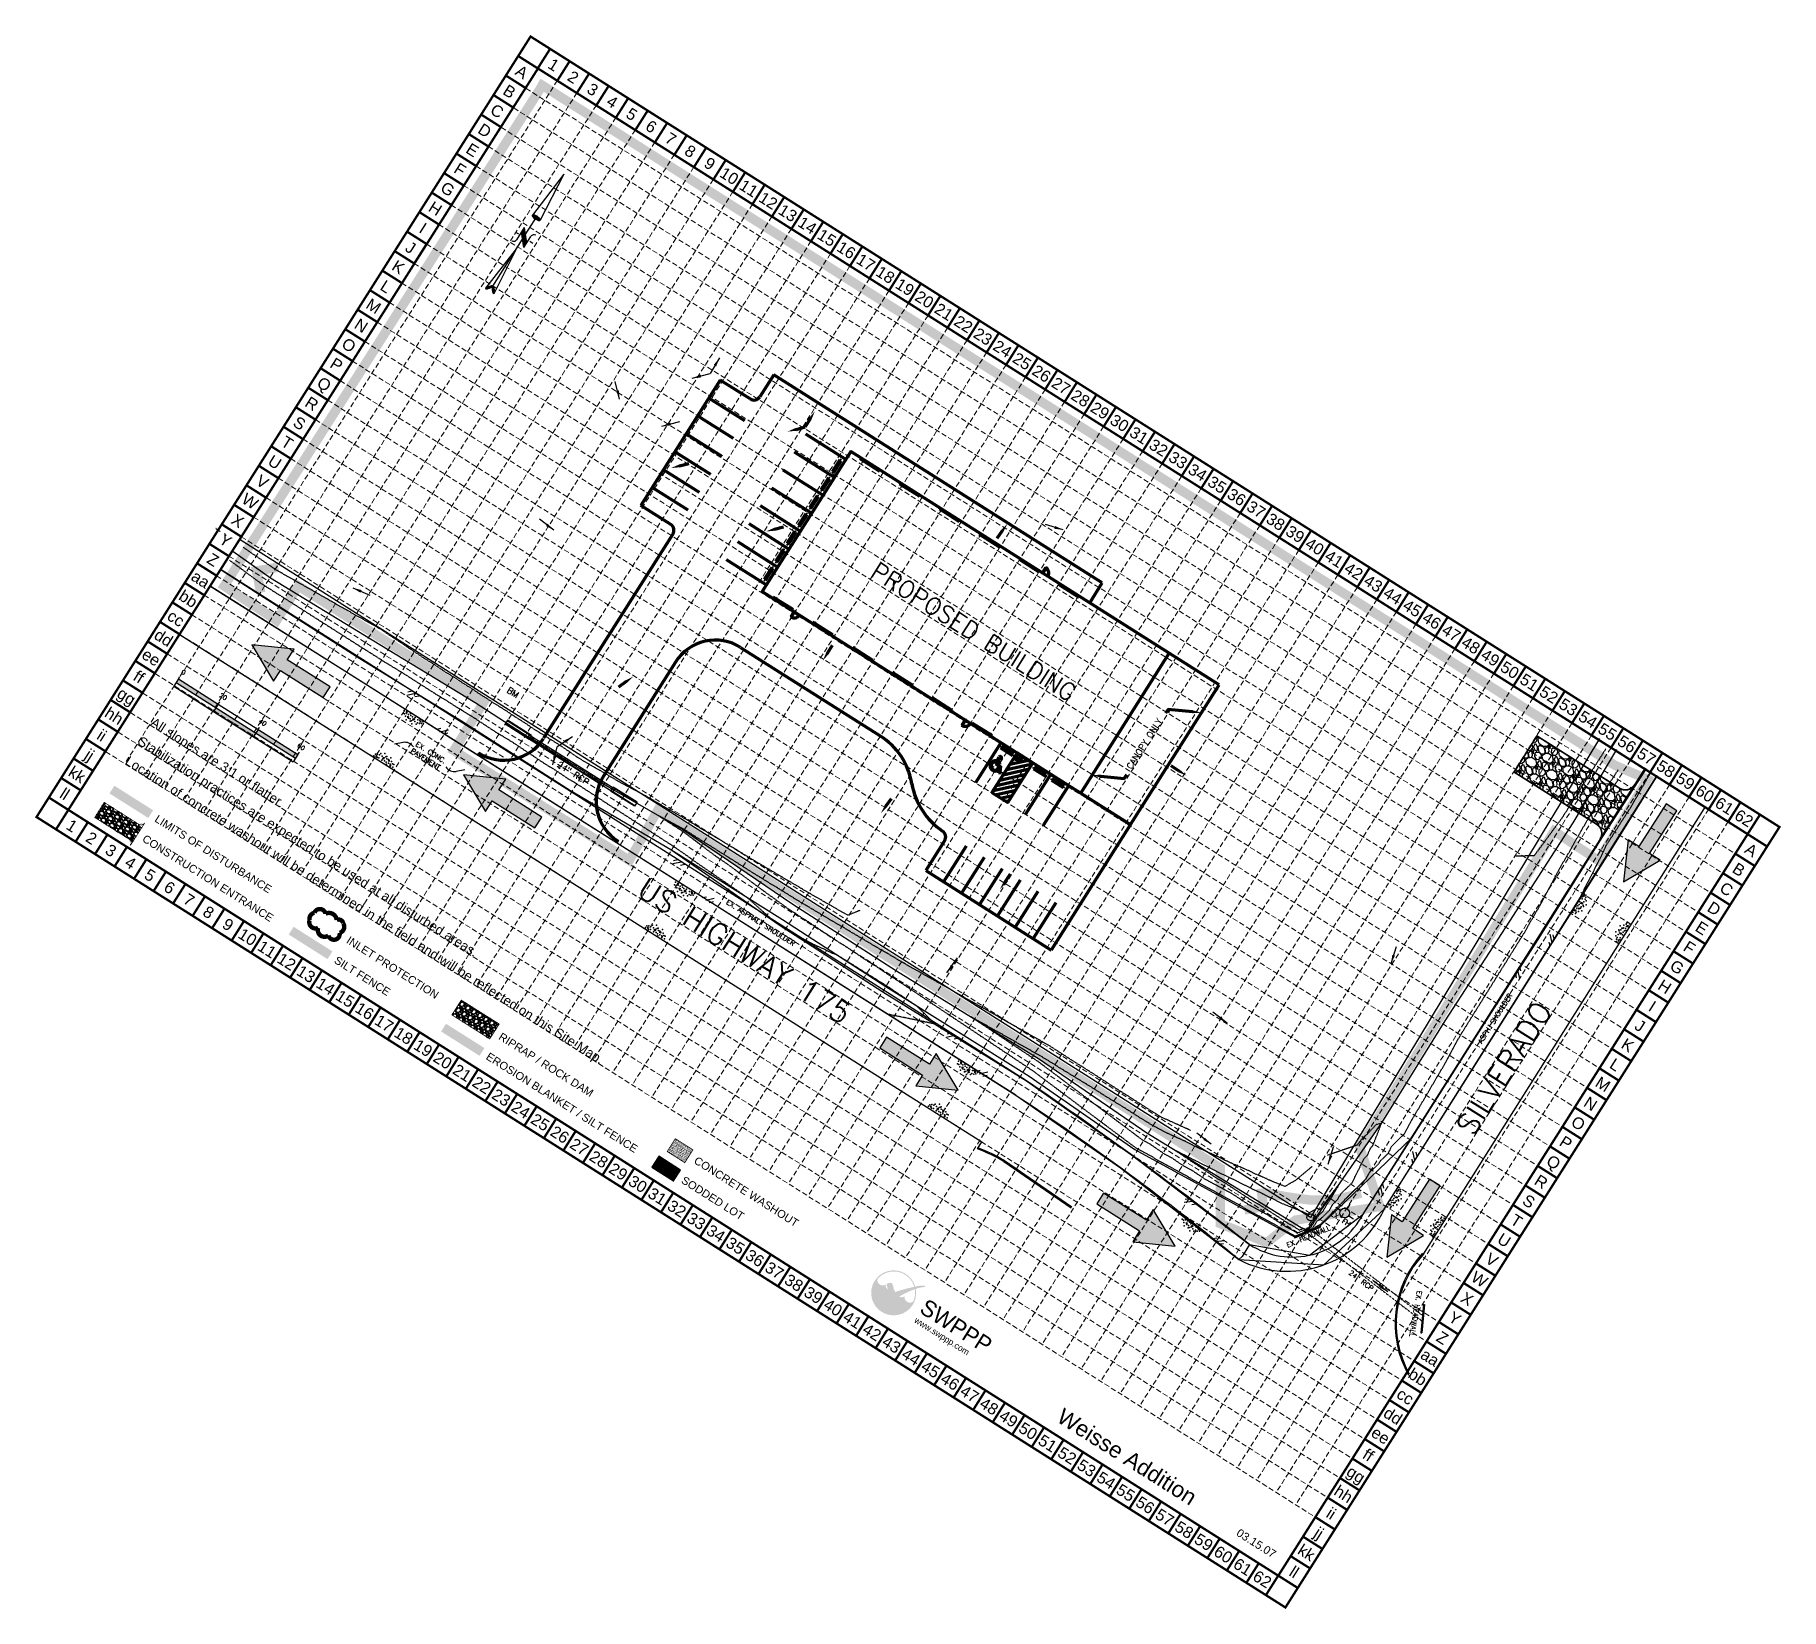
# Model space of a CAD drawing. Extents: x 4298 to 5039, y 4568 to 5236.
import ezdxf
from ezdxf.enums import TextEntityAlignment as Align

# ---------------------------------------------------------------- set-up
doc = ezdxf.new("R2010")
doc.units = 0
doc.header["$LTSCALE"] = 0.4
doc.header["$MEASUREMENT"] = 0
for name, pattern in [('ACAD_ISO02W100', [15, 12, -3]), ('CENTER', [2, 1.25, -0.25, 0.25, -0.25]), ('DASHED', [0.75, 0.5, -0.25]), ('HIDDEN', [0.375, 0.25, -0.125])]:
    doc.linetypes.add(name, pattern=pattern)
doc.layers.get('0').update_dxf_attribs({"linetype": 'CONTINUOUS'})
for name, color, linetype in [('BASE', 7, 'CONTINUOUS'), ('BLDG', 3, 'CONTINUOUS'), ('BLDGTXT', 1, 'CONTINUOUS'), ('BM', 7, 'CONTINUOUS'), ('BOUNDARY', 1, 'CONTINUOUS'), ('CLD', 7, 'CONTINUOUS'), ('CONTOURS', 35, 'DASHED'), ('DOOR', 2, 'CONTINUOUS'), ('ECURB', 2, 'CONTINUOUS'), ('ESTRM', 7, 'HIDDEN'), ('FH', 7, 'CONTINUOUS'), ('FLOW', 7, 'CONTINUOUS'), ('GL', 7, 'CONTINUOUS'), ('GRID', 254, 'HIDDEN'), ('HC', 2, 'CONTINUOUS'), ('HCHX', 2, 'CONTINUOUS'), ('HDWL', 7, 'CONTINUOUS'), ('LEGEND', 7, 'CONTINUOUS'), ('LIMITS OF DISTURBANCE', 1, 'DASHED'), ('LOGO', 1, 'CONTINUOUS'), ('NARROW', 7, 'CONTINUOUS'), ('PCURB', 6, 'CONTINUOUS'), ('PSTRM', 7, 'CONTINUOUS'), ('PSTRMCL', 5, 'CENTER'), ('SILT FENCE', 200, 'CONTINUOUS'), ('STNAME', 1, 'CONTINUOUS'), ('STRIPE', 2, 'CONTINUOUS')]:
    doc.layers.add(name, color=color, linetype=linetype)
doc.styles.add('L120', font='simplex.shx', dxfattribs={"height": 4.8})
doc.styles.add("L200'", font='ARIAL.TTF', dxfattribs={"height": 0.001969})
doc.styles.add('LOGO1', font='Rockeb.TTF', dxfattribs={"height": 1.76})
doc.styles.get("Standard").update_dxf_attribs({"font": 'ARIAL.TTF'})
doc.styles.add('TEXT100', font='simplex.shx', dxfattribs={"height": 2.64})
doc.styles.add('TEXT175', font='simplex.shx', dxfattribs={"height": 4.53})
doc.styles.add('TEXT80', font='simplex.shx', dxfattribs={"height": 2.1})
doc.dimstyles.get("Standard").update_dxf_attribs({"dimtxt": 0.18, "dimasz": 0.18, "dimexe": 0.18, "dimexo": 0.0625, "dimgap": 0.09, "dimtad": 0, "dimtih": 1, "dimtoh": 1, "dimdec": 4, "dimzin": 0, "dimdsep": 46, "dimtxsty": 'Standard', "dimcen": 0.09, "dimadec": 0, "dimazin": 0, "dimtfac": 1, "dimtdec": 4, "dimtofl": 0, "dimtmove": 0, "dimatfit": 3, "dimfxl": 0, "dimtolj": 1, "dimtzin": 0, "dimarcsym": 0})

msp = doc.modelspace()

# ---------------------------------------------------------------- texts
at = {"color": 7, "style": 'L120'}
for s, p in [('0', (4360, 4964.92)), ('20', (4376.18, 4955.03)), ('40', (4392.93, 4944.08)), ('60', (4409.29, 4933.72))]:
    msp.add_text(s, height=1.92, rotation=327.66746, dxfattribs=at).set_placement(p)
msp.add_text('Weisse Addition', height=6.7519, rotation=327.66746).set_placement((4731.24, 4647.61))
at = {"layer": 'BASE'}
for s, p in [('1', (4518.31, 5223.06)), ('A', (4504.78, 5220.02)), ('2', (4526.59, 5217.82)), ('B', (4499.54, 5211.74)), ('3', (4534.87, 5212.58)), ('4', (4543.15, 5207.34)), ('C', (4494.3, 5203.46)), ('5', (4551.43, 5202.1)), ('D', (4489.06, 5195.18)), ('6', (4559.71, 5196.86)), ('7', (4567.99, 5191.62)), ('E', (4483.82, 5186.9)), ('8', (4576.27, 5186.37)), ('F', (4478.58, 5178.62)), ('9', (4584.55, 5181.13)), ('G', (4473.34, 5170.34)), ('10', (4592.83, 5175.89)), ('11', (4601.11, 5170.65)), ('H', (4468.09, 5162.06)), ('12', (4609.39, 5165.41)), ('13', (4617.67, 5160.17)), ('14', (4625.95, 5154.93)), ('I', (4462.85, 5153.78)), ('15', (4634.23, 5149.68)), ('J', (4457.61, 5145.5)), ('16', (4642.51, 5144.44)), ('17', (4650.79, 5139.2)), ('K', (4452.37, 5137.22)), ('18', (4659.08, 5133.96)), ('L', (4447.13, 5128.94)), ('19', (4667.36, 5128.72)), ('M', (4441.89, 5120.66)), ('20', (4675.64, 5123.48)), ('21', (4683.92, 5118.24)), ('N', (4436.65, 5112.38)), ('22', (4692.2, 5113)), ('O', (4431.4, 5104.1)), ('23', (4700.48, 5107.75)), ('24', (4708.76, 5102.51)), ('P', (4426.16, 5095.82)), ('25', (4717.04, 5097.27)), ('26', (4725.32, 5092.03)), ('Q', (4420.92, 5087.54)), ('27', (4733.6, 5086.79)), ('28', (4741.88, 5081.55)), ('R', (4415.68, 5079.25)), ('29', (4750.16, 5076.31)), ('S', (4410.44, 5070.97)), ('30', (4758.44, 5071.06)), ('31', (4766.72, 5065.82)), ('T', (4405.2, 5062.69)), ('32', (4775, 5060.58)), ('U', (4399.96, 5054.41)), ('33', (4783.28, 5055.34)), ('34', (4791.56, 5050.1)), ('V', (4394.71, 5046.13)), ('35', (4799.85, 5044.86)), ('W', (4389.47, 5037.85)), ('36', (4808.13, 5039.62)), ('X', (4384.23, 5029.57)), ('37', (4816.41, 5034.38)), ('38', (4824.69, 5029.13)), ('Y', (4378.99, 5021.29)), ('39', (4832.97, 5023.89)), ('40', (4841.25, 5018.65)), ('Z', (4373.75, 5013.01)), ('41', (4849.53, 5013.41)), ('42', (4857.81, 5008.17)), ('aa', (4368.51, 5004.73)), ('43', (4866.09, 5002.93)), ('bb', (4363.27, 4996.45)), ('44', (4874.37, 4997.69)), ('45', (4882.65, 4992.44)), ('cc', (4358.03, 4988.17)), ('46', (4890.93, 4987.2)), ('dd', (4352.78, 4979.89)), ('47', (4899.21, 4981.96)), ('48', (4907.49, 4976.72)), ('ee', (4347.54, 4971.61)), ('49', (4915.77, 4971.48)), ('ff', (4342.3, 4963.33)), ('50', (4924.05, 4966.24)), ('51', (4932.33, 4961)), ('gg', (4337.06, 4955.05)), ('52', (4940.62, 4955.75)), ('hh', (4331.82, 4946.77)), ('53', (4948.9, 4950.51)), ('54', (4957.18, 4945.27)), ('55', (4965.46, 4940.03)), ('ii', (4326.58, 4938.48)), ('56', (4973.74, 4934.79)), ('jj', (4321.34, 4930.2)), ('57', (4982.02, 4929.55)), ('58', (4990.3, 4924.31)), ('kk', (4316.09, 4921.92)), ('59', (4998.58, 4919.07)), ('ll', (4310.85, 4913.64)), ('60', (5006.86, 4913.82)), ('61', (5015.14, 4908.58)), ('62', (5023.42, 4903.34)), ('1', (4313.89, 4900.12)), ('2', (4322.17, 4894.88)), ('3', (4330.45, 4889.64)), ('A', (5026.46, 4889.82)), ('4', (4338.73, 4884.4)), ('B', (5021.22, 4881.54)), ('5', (4347.01, 4879.16)), ('6', (4355.3, 4873.91)), ('C', (5015.98, 4873.26)), ('7', (4363.58, 4868.67)), ('8', (4371.86, 4863.43)), ('D', (5010.74, 4864.98)), ('9', (4380.14, 4858.19)), ('10', (4388.42, 4852.95)), ('E', (5005.49, 4856.7)), ('11', (4396.7, 4847.71)), ('F', (5000.25, 4848.42)), ('12', (4404.98, 4842.47)), ('13', (4413.26, 4837.22)), ('G', (4995.01, 4840.14)), ('14', (4421.54, 4831.98)), ('H', (4989.77, 4831.86)), ('15', (4429.82, 4826.74)), ('16', (4438.1, 4821.5)), ('I', (4984.53, 4823.57)), ('17', (4446.38, 4816.26)), ('J', (4979.29, 4815.29)), ('18', (4454.66, 4811.02)), ('19', (4462.94, 4805.78)), ('K', (4974.05, 4807.01)), ('20', (4471.22, 4800.54)), ('L', (4968.81, 4798.73)), ('21', (4479.5, 4795.29)), ('22', (4487.78, 4790.05)), ('23', (4496.07, 4784.81)), ('M', (4963.56, 4790.45)), ('24', (4504.35, 4779.57)), ('N', (4958.32, 4782.17)), ('25', (4512.63, 4774.33)), ('26', (4520.91, 4769.09)), ('O', (4953.08, 4773.89)), ('27', (4529.19, 4763.85)), ('P', (4947.84, 4765.61)), ('28', (4537.47, 4758.6)), ('Q', (4942.6, 4757.33)), ('29', (4545.75, 4753.36)), ('30', (4554.03, 4748.12)), ('R', (4937.36, 4749.05)), ('31', (4562.31, 4742.88)), ('S', (4932.12, 4740.77)), ('32', (4570.59, 4737.64)), ('33', (4578.87, 4732.4)), ('T', (4926.87, 4732.49)), ('34', (4587.15, 4727.16)), ('35', (4595.43, 4721.91)), ('36', (4603.71, 4716.67)), ('U', (4921.63, 4724.21)), ('37', (4611.99, 4711.43)), ('V', (4916.39, 4715.93)), ('38', (4620.27, 4706.19)), ('W', (4911.15, 4707.65)), ('39', (4628.55, 4700.95)), ('40', (4636.84, 4695.71)), ('X', (4905.91, 4699.37)), ('41', (4645.12, 4690.47)), ('Y', (4900.67, 4691.09)), ('42', (4653.4, 4685.23)), ('Z', (4895.43, 4682.8)), ('43', (4661.68, 4679.98)), ('44', (4669.96, 4674.74)), ('aa', (4890.19, 4674.52)), ('45', (4678.24, 4669.5)), ('bb', (4884.94, 4666.24)), ('46', (4686.52, 4664.26)), ('47', (4694.8, 4659.02)), ('48', (4703.08, 4653.78)), ('cc', (4879.7, 4657.96)), ('49', (4711.36, 4648.54)), ('50', (4719.64, 4643.29)), ('dd', (4874.46, 4649.68)), ('51', (4727.92, 4638.05)), ('ee', (4869.22, 4641.4)), ('52', (4736.2, 4632.81)), ('53', (4744.48, 4627.57)), ('ff', (4863.98, 4633.12)), ('54', (4752.76, 4622.33)), ('gg', (4858.74, 4624.84)), ('55', (4761.04, 4617.09)), ('hh', (4853.5, 4616.56)), ('56', (4769.32, 4611.85)), ('57', (4777.61, 4606.6)), ('ii', (4848.25, 4608.28)), ('58', (4785.89, 4601.36)), ('jj', (4843.01, 4600)), ('59', (4794.17, 4596.12)), ('60', (4802.45, 4590.88)), ('kk', (4837.77, 4591.72)), ('61', (4810.73, 4585.64)), ('62', (4819.01, 4580.4)), ('ll', (4832.53, 4583.44))]:
    msp.add_text(s, height=4.9, rotation=327.66746, dxfattribs=at).set_placement(p, align=Align.MIDDLE_CENTER)
at = {"layer": 'BASE', "color": 7, "style": "L200'"}
for s, p in [('All slopes are 3:1 or flatter.', (4346.83, 4942.93)), ('Stabilization practices are expected to be used at all disturbed areas.', (4341.39, 4934.97)), ('Location of concrete washout will be determined in the field and will be reflected on this Site Map.', (4336.09, 4926.59))]:
    msp.add_text(s, height=3.9743, rotation=327.66746, dxfattribs=at).set_placement(p)
at = {"layer": 'BASE'}
msp.add_text('03.15.07', height=3.43, rotation=327.66746, dxfattribs=at).set_placement((4815.56, 4594.18), align=Align.CENTER)
at = {"layer": 'BLDG', "color": 7, "lineweight": 90, "style": 'TEXT100'}
msp.add_text('CANOPY ONLY', height=2.64, rotation=57.66746, dxfattribs=at).set_placement((4763.47, 4923.87))
at = {"layer": 'BLDGTXT', "color": 7, "lineweight": 90, "style": 'TEXT175'}
msp.add_text('PROPOSED BUILDING', height=7.248, rotation=327.66746, dxfattribs=at).set_placement((4694.58, 4979.4), align=Align.CENTER)
at = {"layer": 'BM', "style": 'TEXT100'}
msp.add_text('BM', height=2.64, rotation=327.66746, dxfattribs=at).set_placement((4498.19, 4956.97))
at = {"layer": 'ECURB', "color": 7, "style": 'TEXT80'}
for s, rotation, p in [('EX. CONC. ', 327.62446, (4459.54, 4934.2)), ('PAVEMENT', 327.62446, (4457.45, 4931.38)), ('EX. ASPHALT SHOULDER', 327.62446, (4591.27, 4867.17)), ('ASPH. SHOULDER', 57.62446, (4912.17, 4807.54))]:
    msp.add_text(s, height=2.1, rotation=rotation, dxfattribs=at).set_placement(p)
at = {"layer": 'ECURB', "color": 5, "style": 'TEXT80'}
for rotation, p in [(22.72485, (4829.82, 4721.07, 445.26)), (260.38666, (4884.75, 4703.02, 445.26))]:
    msp.add_text('EX. HEADWALL', height=2.1, rotation=rotation, dxfattribs=at).set_placement(p)
at = {"layer": 'ESTRM', "color": 5, "style": 'TEXT80'}
msp.add_text('24" RCP', height=2.1, rotation=322.5339, dxfattribs=at).set_placement((4855.53, 4710.04, 440.84))
at = {"layer": 'FH', "color": 7, "style": 'TEXT80'}
msp.add_text('EX. FH', height=2.1, rotation=327.56579, dxfattribs=at).set_placement((4847.61, 4735.01, -221.15))
at = {"layer": 'LEGEND', "style": "L200'"}
for s, height, p in [('LIMITS OF DISTURBANCE', 3.3417, (4348.66, 4902.16)), ('CONSTRUCTION ENTRANCE', 3.3417, (4343.41, 4893.75)), ('INLET PROTECTION', 3.3417, (4430.02, 4850.63)), ('SILT FENCE', 3.342, (4424.81, 4842.2)), ('RIPRAP / ROCK DAM', 3.3417, (4494.59, 4809.73)), ('EROSION BLANKET / SILT FENCE', 3.3417, (4489.24, 4801.3)), ('CONCRETE WASHOUT', 3.3417, (4577.49, 4757.17)), ('SODDED LOT', 3.342, (4572.1, 4748.83))]:
    msp.add_text(s, height=height, rotation=327.66746, dxfattribs=at).set_placement(p)
at = {"layer": 'LOGO', "color": 7, "style": 'LOGO1'}
for s, height, p in [('   SWPPP', 6.95, (4666.52, 4698.01)), ('www.swppp.com', 2.6675, (4671.05, 4689.59))]:
    msp.add_text(s, height=height, rotation=327.66746, dxfattribs=at).set_placement(p)
at = {"layer": 'PSTRM', "style": 'TEXT100'}
msp.add_text('24" RCP', height=2.64, rotation=327.66746, dxfattribs=at).set_placement((4519.43, 4925.43))
at = {"layer": 'STNAME', "color": 7, "style": 'TEXT175'}
for s, rotation, p in [('US HIGHWAY 175', 327.66751, (4596.85, 4843.21)), ('SILVERADO', 57.66751, (4925.45, 4794.87))]:
    msp.add_text(s, height=9.06, rotation=rotation, dxfattribs=at).set_placement(p, align=Align.CENTER)

# ---------------------------------------------------------------- blocks, each defined once
blk = doc.blocks.new('North Arrow')
at = {"layer": 'NARROW'}
for p, q in [((0, 0), (22.36, 2)), ((0, 0), (22.33, -2.02)), ((28.77, -2.09), (34.02, 2.32)), ((36.18, 2.33), (30.46, 2.33)), ((36.16, 2.32), (31.04, -2.09)), ((32.43, 3.06), (32.43, 4.63)), ((39.1, 0.01), (59.96, 2.11)), ((31.2, -0.05), (21.66, -0.05)), ((21.66, -0.05), (21.66, -0.05)), ((28.77, -2.09), (34.95, -2.09)), ((32.43, -4.26), (32.43, -2.8)), ((57.45, -0.05), (33.41, -0.05)), ((59.83, -2.14), (39.04, -0.01)), ((57.69, -0.03), (57.77, -0.01)), ((57.77, -0.05), (57.69, -0.03))]:
    blk.add_line(p, q, dxfattribs=at)
blk.add_lwpolyline([(22.36, -2.03), (22.59, -1.93, 0.091577), (22.87, -1.44, 0.048306), (23.03, -0.75), (23.07, -0.01), (23.01, 0.82, 0.048306), (22.87, 1.42, 0.091577), (22.59, 1.91), (22.36, 2.01), (22.14, 1.91, 0.091577), (21.86, 1.42, 0.048306), (21.72, 0.82), (21.66, -0.01), (21.72, -0.83, 0.048306), (21.86, -1.44, 0.091577), (22.14, -1.93)], format="xyb", close=True, dxfattribs=at)
for points in [[(57.46, -0.03), (57.44, 0.08, -0.066818), (57.67, 0.47, -0.03073), (58.01, 0.84), (58.52, 1.29), (59.07, 1.7, -0.03073), (59.5, 1.95, -0.066818), (59.93, 2.1), (60.04, 2.06)], [(60.04, 2.06), (60.05, 1.95, -0.066818), (59.82, 1.56, -0.03073), (59.43, 1.14), (58.97, 0.74), (58.42, 0.33, -0.03073), (57.99, 0.08, -0.036692), (57.76, -0.02)], [(57.46, -0.04), (57.44, -0.15, 0.066818), (57.67, -0.54, 0.03073), (58.01, -0.9), (58.52, -1.36), (59.07, -1.77, 0.03073), (59.5, -2.02, 0.066818), (59.93, -2.17), (60.04, -2.13)], [(60.04, -2.13), (60.05, -2.01, 0.066818), (59.82, -1.63, 0.03073), (59.43, -1.2), (58.97, -0.8), (58.42, -0.4, 0.03073), (57.99, -0.15, 0.036692), (57.76, -0.05)]]:
    blk.add_lwpolyline(points, format="xyb", dxfattribs=at)
for centre, start, end in [((30.46, 3.86), 178.8769, 270), ((34.95, -3.62), 358.8769, 90)]:
    blk.add_arc(centre, 1.53, start, end, dxfattribs=at)
for points in [[(23.03, -0.76), (21.67, -0.05), (23.07, -0.05), (21.72, 0.82)], [(23.07, -0.05), (21.72, 0.82), (23.02, 0.75), (21.85, 1.42)], [(23.02, 0.75), (21.85, 1.42), (22.87, 1.44), (22.14, 1.91)], [(22.87, 1.44), (22.14, 1.91), (22.59, 1.91), (22.36, 2)], [(31.05, -2.09), (36.15, 2.36), (28.75, -2.06), (34.01, 2.36)], [(57.44, 0.08), (57.7, -0.01), (57.5, 0.21), (57.77, -0.01)], [(57.45, -0.04), (57.69, -0.02), (57.44, 0.08), (57.7, -0.01)], [(57.5, 0.21), (57.77, -0.01), (57.6, 0.39), (57.94, 0.06)], [(57.6, 0.39), (57.94, 0.06), (57.68, 0.5), (58.07, 0.13)], [(57.68, 0.5), (58.07, 0.13), (57.84, 0.66), (58.29, 0.26)], [(57.84, 0.66), (58.29, 0.26), (58.03, 0.86), (58.52, 0.41)], [(58.03, 0.86), (58.52, 0.41), (58.26, 1.07), (58.73, 0.57)], [(58.26, 1.07), (58.73, 0.57), (58.52, 1.3), (59.05, 0.81)], [(58.52, 1.3), (59.05, 0.81), (58.7, 1.42), (59.26, 0.99)], [(59.26, 1), (58.69, 1.42), (59.45, 1.15), (59, 1.65)], [(59.45, 1.15), (59, 1.65), (59.62, 1.34), (59.28, 1.82)], [(59.62, 1.34), (59.28, 1.82), (59.81, 1.55), (59.49, 1.95)], [(59.81, 1.55), (59.49, 1.95), (59.93, 1.73), (59.69, 2.04)], [(59.93, 1.73), (59.69, 2.04), (60.05, 1.94), (59.93, 2.1)], [(60.05, 1.94), (59.93, 2.1), (60.04, 2.06)], [(22.87, -1.44), (21.72, -0.87), (23.03, -0.76), (21.67, -0.05)], [(22.58, -1.93), (21.86, -1.45), (22.87, -1.44), (21.72, -0.87)], [(22.36, -2.01), (22.14, -1.93), (22.58, -1.93), (21.86, -1.45)], [(57.44, -0.14), (57.69, -0.02), (57.45, -0.04), (57.69, -0.02)], [(57.46, -0.19), (57.7, -0.03), (57.44, -0.14), (57.69, -0.02)], [(57.53, -0.33), (57.76, -0.05), (57.46, -0.19), (57.7, -0.03)], [(57.63, -0.48), (57.9, -0.1), (57.53, -0.33), (57.76, -0.05)], [(57.78, -0.66), (58.09, -0.2), (57.63, -0.48), (57.9, -0.1)], [(57.97, -0.87), (58.34, -0.35), (57.78, -0.66), (58.09, -0.2)], [(58.24, -1.11), (58.61, -0.54), (57.97, -0.87), (58.34, -0.35)], [(58.61, -1.43), (58.93, -0.77), (58.24, -1.11), (58.61, -0.54)], [(58.91, -1.64), (59.2, -1), (58.61, -1.43), (58.93, -0.77)], [(59.12, -1.79), (59.57, -1.36), (58.92, -1.65), (59.2, -1.01)], [(59.35, -1.93), (59.81, -1.62), (59.12, -1.79), (59.57, -1.36)], [(59.54, -1.32), (59.41, -1.18), (59.21, -1.01)], [(59.58, -2.05), (59.93, -1.79), (59.35, -1.93), (59.81, -1.62)], [(59.78, -2.13), (60.05, -2.01), (59.58, -2.05), (59.93, -1.79)], [(59.92, -2.17), (60.04, -2.13), (59.78, -2.13), (60.05, -2.01)]]:
    blk.add_solid(points, dxfattribs=at)

# ---------------------------------------------------------------- hatches: boundary and pattern name
h = msp.add_hatch(color=7)
h.paths.add_polyline_path([(4374.98, 4950.2), (4375.94, 4951.72), (4359.04, 4962.42), (4358.08, 4960.89)])
h.paths.add_polyline_path([(4374.98, 4950.2), (4374.02, 4948.67), (4390.91, 4937.98), (4391.88, 4939.5)])
h.paths.add_polyline_path([(4392.84, 4941.02), (4391.88, 4939.5), (4408.78, 4928.8), (4409.74, 4930.33)])
at = {"layer": 'BASE'}
h = msp.add_hatch(dxfattribs=at)
h.set_pattern_fill('AR-SAND', color=30, scale=0.258469, angle=-32.33254, style=0)
h.set_pattern_definition([(5.16746, (4740.9045, 4628.53058), (0.2526021, 0.4295178), [0, -0.392873, 0, -0.43939745, 0, -0.4200123]), (335.16746, (4740.9045, 4628.5306), (0.7766382, 0.3716945), [0, -0.21194465, 0, -0.35410265, 0, -0.1356963]), (295.16746, (4740.63587, 4628.7006), (0.6808971, -0.4292557), [0, -0.12923454, 0, -0.4652444, 0, -0.60740236]), (285.16746, (4740.6359, 4628.7006), (0.7778525, -0.2238794), [0, -0.0646173, 0, -0.3049935, 0, -0.3489333])])
h.paths.add_polyline_path([(4573.94, 4757.15), (4577.4, 4762.61), (4569.92, 4767.35), (4566.47, 4761.89)])
at = {"layer": 'LEGEND'}
h = msp.add_hatch(dxfattribs=at)
h.set_pattern_fill('GRAVEL', color=4, scale=7.245522, angle=-76.2668, style=0)
h.set_pattern_definition([(151.746001, (-5975.5681, 6636.10374), (-77.106228265, 40.826211586), [0.9747835, -96.503744]), (108.7029008, (-5976.42675, 6636.5652), (27.679462431, -82.740546158), [1.672759, -165.603105]), (56.2436008, (-5976.96314, 6638.1496), (-60.221363245, -89.304840566), [1.179484, -116.769063]), (191.0069008, (-5979.39357, 6640.46456), (142.487787551, 27.363538537), [1.523284, -150.8050903]), (216.5669008, (-5980.88883, 6640.17372), (75.860102535, 55.833124869), [1.4937006, -147.876559]), (281.0069008, (-5982.08852, 6639.28383), (-27.363538537, 142.487787551), [1.523284, -150.8050903]), (321.4274008, (-5981.79768, 6637.78857), (-92.745025565, 74.298124193), [2.014465, -199.4318963]), (355.9885008, (-5980.22274, 6636.53254), (166.885122533, -11.42669202), [1.9018626, -188.284458]), (45.1628008, (-5978.32553, 6636.3995), (77.738196377, 78.668360122), [1.528443, -151.3160083]), (98.969601, (-5977.24783, 6637.48333), (11.88271853, -79.14232051), [1.7449535, -85.502687]), (146.1306008, (-5977.51989, 6639.20695), (-98.063327512, 65.539641724), [2.2566033, -223.403894]), (62.547301, (-5977.76106, 6633.47936), (30.189622088, 59.589278737), [0.770206, -76.250742]), (95.2024008, (-5977.40598, 6634.16283), (8.28440329, -94.939194449), [1.4653126, -145.0662965]), (148.7332, (-5977.539, 6635.622), (-7.038387, -1.7200953), [1.024669, -9.2220423]), (126.931801, (-5976.81465, 6636.3212), (22.67725234, -31.75173073), [0.5518045, -54.6284456]), (215.534601, (-5977.1462, 6636.7623), (19.39506197, 12.19866895), [0.7803644, -38.2379665]), (314.697001, (-5977.7812, 6636.3088), (19.23706807, -17.67494696), [1.267452, -40.9808385]), (85.2983, (-5976.8898, 6635.4078), (-3.5981834, -15.7968648), [0.9164933, -21.995861]), (300.1227008, (-5978.14386, 6640.84456), (38.316054547, -65.223592571), [1.2839065, -127.1070677]), (354.079401, (-5977.49953, 6639.73404), (-84.302619501, 9.232460208), [1.0771265, -106.635302]), (216.931801, (-5975.4821, 6635.7518), (31.75173073, 22.67725234), [1.1036017, -54.0766484]), (267.3437008, (-5976.36426, 6635.0887), (3.914152105, 75.544135956), [1.2839065, -127.1070677]), (263.177201, (-5982.5077, 6639.7781), (5.476264687, 38.63211998), [1.238115, -60.6676533]), (218.508301, (-5982.65475, 6638.54875), (68.821797469, 54.11291749), [1.0373993, -102.7026863]), (350.534601, (-5982.5033, 6633.9613), (38.63211427, -5.47630583), [1.1036017, -54.0766484]), (301.0872008, (-5981.4147, 6633.77985), (-50.514735966, 84.618648119), [1.214574, -120.242508]), (353.177201, (-5983.3461, 6637.41015), (-38.63211998, 5.476264687), [0.6190574, -61.2867107]), (25.043101, (-5982.6065, 6634.3836), (26.43345414, 13.91874848), [0.369449, -36.5756047]), (89.697, (-5982.2718, 6634.54), (-1.87808603, -22.83524988), [1.4937006, -28.380347]), (109.7422008, (-5982.26387, 6636.0337), (24.239327087, -68.663753467), [1.384257, -137.0412434]), (227.4233, (-5978.4147, 6636.154), (12.3566696, 10.478583), [1.0449637, -25.079135]), (276.8904008, (-5979.1217, 6635.38446), (15.164783506, -123.0927417225), [1.824379, -180.6132037]), (344.678601, (-5978.9028, 6633.57326), (-56.149075883, 16.11287584), [0.74597, -73.8512427]), (13.7332, (-5978.1834, 6633.376), (5.31829, 8.7584796), [0.4347313, -6.8107906]), (43.989601, (-5982.0871, 6636.2261), (-42.388341258, -40.19417096), [1.006577, -99.6514304]), (331.746001, (-5981.3629, 6636.9252), (77.106228265, -40.826211586), [1.949567, -95.5289603]), (283.7332, (-5979.6456, 6636.002), (8.7584796, -5.31829), [1.8838357, -5.361686]), (249.0380008, (-5979.1984, 6634.1723), (32.067817186, 82.4244864), [1.1456185, -113.4161396]), (177.787801, (-5979.6082, 6633.1025), (-29.87363496, 0.15800491), [1.0549625, -51.693234]), (131.3792008, (-5980.66242, 6633.14324), (-103.065696002, 116.5283224835), [1.7176596, -170.048588]), (99.1593008, (-5981.79786, 6634.4321), (-15.3228843446, 93.2190931584), [1.8171696, -179.8995995])])
edge = h.paths.add_edge_path()
edge.add_line((4962.35, 4894.48), (4976.88, 4917.44))
edge.add_arc((4973.06, 4919.87), 4.53, 237.70651, 327.66746, ccw=False)
edge.add_line((4970.64, 4916.04), (4935.56, 4938.23))
edge.add_line((4935.56, 4938.23), (4925.87, 4922.91))
edge.add_line((4925.87, 4922.91), (4960.94, 4900.73))
edge.add_arc((4958.52, 4896.91), 4.53, -32.33254, 57.70651, ccw=False)
h = msp.add_hatch(dxfattribs=at)
h.set_pattern_fill('GRAVEL', color=4, scale=3.018967, angle=-76.2668, style=0)
h.set_pattern_definition([(151.746001, (-218.72579, 5617.49135), (-32.12759511, 17.010921494), [0.4061598, -40.2098933]), (108.7029008, (-219.08356, 5617.68362), (11.5331093462, -34.475227566), [0.696983, -69.0012938]), (56.2436008, (-219.30705, 5618.3438), (-25.092234685, -37.210350236), [0.4914517, -48.6537762]), (191.0069008, (-220.31973, 5619.30836), (59.3699114794, 11.4014743904), [0.6347017, -62.8354543]), (216.5669008, (-220.94276, 5619.18717), (31.608376056, 23.263802029), [0.6223752, -61.615233]), (281.0069008, (-221.44263, 5618.81639), (-11.4014743904, 59.3699114794), [0.6347017, -62.8354543]), (321.4274008, (-221.32145, 5618.19336), (-38.643760652, 30.957551747), [0.8393605, -83.0966235]), (355.9885008, (-220.66522, 5617.67002), (69.5354677222, -4.761121675), [0.7924427, -78.4518575]), (45.1628008, (-219.87472, 5617.61458), (32.390915157, 32.778483384), [0.6368512, -63.0483368]), (98.969601, (-219.42567, 5618.06618), (4.95113272, -32.975966879), [0.727064, -35.6261195]), (146.1306008, (-219.53903, 5618.78435), (-40.8597197966, 27.3081840516), [0.9402514, -93.0849558]), (62.547301, (-219.63952, 5616.39785), (12.579009203, 24.82886614), [0.3209193, -31.7711426]), (95.2024008, (-219.49157, 5616.68264), (3.451834704, -39.557997687), [0.610547, -60.4442902]), (148.7332, (-219.547, 5617.2907), (-2.9326613, -0.7167064), [0.4269454, -3.8425176]), (126.931801, (-219.2452, 5617.58196), (9.448855143, -13.229887805), [0.2299185, -22.7618523]), (215.534601, (-219.38333, 5617.76575), (8.08127582, 5.08277873), [0.3251519, -15.932486]), (314.697001, (-219.64793, 5617.57677), (8.01544503, -7.36456123), [0.528105, -17.0753494]), (85.2983, (-219.2765, 5617.2014), (-1.49924309, -6.582027), [0.3818722, -9.1649422]), (300.1227008, (-219.79902, 5619.46669), (15.965022728, -27.176496905), [0.534961, -52.9612782]), (354.079401, (-219.53055, 5619.00397), (-35.126091459, 3.84685842), [0.4488027, -44.4313758]), (216.931801, (-218.68995, 5617.3447), (13.229887805, 9.448855143), [0.459834, -22.5319368]), (267.3437008, (-219.05752, 5617.06842), (1.63089671, 31.476723315), [0.534961, -52.9612782]), (263.177201, (-221.61727, 5619.02233), (2.281776953, 16.096716658), [0.5158812, -25.2781889]), (218.508301, (-221.67856, 5618.5101), (28.675748945, 22.547048954), [0.4322497, -42.792786]), (350.534601, (-221.61544, 5616.5987), (16.096714278, -2.281794095), [0.459834, -22.5319368]), (301.0872008, (-221.16187, 5616.52306), (-21.0478066524, 35.2577700496), [0.5060725, -50.101045]), (353.177201, (-221.96663, 5618.0357), (-16.096716658, 2.281776953), [0.2579406, -25.5361295]), (25.043101, (-221.65845, 5616.77464), (11.013939225, 5.799478535), [0.1539372, -15.2398353]), (89.697, (-221.519, 5616.8398), (-0.78253585, -9.51468745), [0.6223752, -11.8251446]), (109.7422008, (-221.51569, 5617.46217), (10.0997196194, -28.609897278), [0.5767737, -57.100518]), (227.4233, (-219.9119, 5617.5123), (5.14861234, 4.36607625), [0.4354015, -10.4496396]), (276.8904008, (-220.20645, 5617.19165), (6.318659794, -51.2886423844), [0.7601579, -75.2555015]), (344.678601, (-220.11525, 5616.43698), (-23.395448284, 6.713698266), [0.3108208, -30.7713511]), (13.7332, (-219.8155, 5616.355), (2.2159542, 3.6493665), [0.181138, -2.8378294]), (43.989601, (-221.44204, 5617.54232), (-17.661808857, -16.747571233), [0.419407, -41.5214293]), (331.746001, (-221.1403, 5617.83362), (32.12759511, -17.010921494), [0.8123196, -39.8037335]), (283.7332, (-220.4248, 5617.449), (3.6493665, -2.2159542), [0.7849315, -2.234036]), (249.0380008, (-220.23841, 5616.68659), (13.361590494, 34.343536), [0.477341, -47.2567248]), (177.787801, (-220.40918, 5616.24084), (-12.4473479, 0.065835378), [0.4395677, -21.5388475]), (131.3792008, (-220.84842, 5616.2578), (-42.944040001, 48.5534677014), [0.7156915, -70.8535783]), (99.1593008, (-221.32152, 5616.79483), (-6.3845351436, 38.841288816), [0.757154, -74.9581664])])
edge = h.paths.add_edge_path()
edge.add_line((4338.74, 4891.82), (4344.8, 4901.38))
edge.add_arc((4343.2, 4902.39), 1.89, -122.29349, -32.33254, ccw=False)
edge.add_line((4342.19, 4900.8), (4327.58, 4910.05))
edge.add_line((4327.58, 4910.05), (4323.54, 4903.66))
edge.add_line((4323.54, 4903.66), (4338.15, 4894.42))
edge.add_arc((4337.15, 4892.83), 1.89, -32.33254, 57.70651, ccw=False)
at = {"layer": 'LEGEND', "linetype": 'ACAD_ISO02W100'}
h = msp.add_hatch(dxfattribs=at)
h.set_pattern_fill('GRAVEL', color=240, scale=2.986276, angle=-32.33254, style=0)
h.set_pattern_definition([(195.68026, (4214.93252, 4806.09902), (-34.56063354, -9.93225336), [0.401762, -39.774468]), (152.637156, (4214.54571, 4805.99044), (31.87648173, -16.64262799), [0.689435, -68.25409]), (100.177856, (4213.93341, 4806.30732), (7.66401729, -43.72763381), [0.48613, -48.126913]), (234.941156, (4212.55004, 4806.29939), (34.46640574, 48.8684104), [0.627829, -62.15502]), (260.501156, (4212.18941, 4805.78547), (6.54946162, 38.26512719), [0.615636, -60.948013]), (324.941156, (4212.08781, 4805.17828), (-48.8684104, 34.46640574), [0.627829, -62.15502]), (5.361656, (4212.60173, 4804.81764), (-48.77418597, -4.46970489), [0.830271, -82.196785]), (39.922756, (4213.42837, 4804.89523), (52.800418234, 44.331991423), [0.783862, -77.602316]), (89.097056, (4214.02952, 4805.39827), (0.57678648, 45.579869656), [0.629955, -62.365598]), (142.90386, (4214.03945, 4806.02815), (26.15891714, -20.09198367), [0.71919, -35.24033]), (190.064856, (4213.4658, 4806.46193), (-47.84806752, -8.590143985), [0.93007, -92.076955]), (106.48156, (4215.03212, 4804.69297), (-8.0800166, 26.31976403), [0.317444, -31.427099]), (139.136656, (4214.94206, 4804.99737), (29.608283414, -25.80961249), [0.603935, -59.78975]), (192.66746, (4214.4853, 4805.3925), (-1.597157, -2.523279), [0.422322, -3.800908]), (170.86606, (4214.50035, 4805.8071), (15.8107052, -2.93922454), [0.22743, -22.515368]), (259.46886, (4214.2758, 4805.8432), (2.2681932, 9.1669914), [0.32163, -15.759956]), (358.63126, (4214.217, 4805.527), (10.7641467, 0.2550948), [0.522386, -16.890443]), (129.23256, (4214.73925, 4805.5145), (3.4494028, -5.7175884), [0.377737, -9.065697]), (344.056956, (4212.8123, 4806.76955), (30.02424458, -8.40175654), [0.529168, -52.38777]), (38.01366, (4213.32112, 4806.6242), (-27.66182897, -21.36744361), [0.443943, -43.950236]), (260.86606, (4215.0587, 4806.01916), (2.93922454, 15.8107052), [0.454855, -22.287943]), (311.277956, (4214.98648, 4805.57008), (-20.44132668, 23.54138779), [0.529168, -52.38777]), (307.11146, (4211.82206, 4805.20512), (-9.42208736, 13.0323332), [0.510295, -25.004456]), (262.44256, (4212.12996, 4804.79818), (4.95236065, 35.74183858), [0.42757, -42.32939]), (34.46886, (4213.48676, 4803.4799), (13.03234326, 9.4220735), [0.454855, -22.287943]), (345.021456, (4213.86176, 4803.73734), (-39.19123788, 10.66994431), [0.500592, -49.55851]), (37.11146, (4212.25035, 4804.26252), (-13.0323332, -9.42208736), [0.255147, -25.259603]), (68.97736, (4213.33536, 4803.57574), (3.8653566, 11.690267), [0.15227, -15.074806]), (133.63126, (4213.39, 4803.7179), (5.9726816, -7.3147446), [0.615636, -11.697092]), (153.676456, (4212.96519, 4804.16348), (26.82993523, -13.44829197), [0.570528, -56.482187]), (271.35756, (4214.0733, 4805.2999), (0.6710316, 6.643714), [0.430687, -10.336482]), (320.824656, (4214.08348, 4804.86933), (39.701398033, -32.198241895), [0.751926, -74.440573]), (28.61286, (4214.66638, 4804.39434), (-21.27321077, -11.27431952), [0.307455, -30.438134]), (57.6675, (4214.9363, 4804.5416), (-0.92612, 4.120435), [0.179177, -2.8071]), (87.92386, (4212.96264, 4804.27112), (-1.08700285, -24.05157155), [0.414865, -41.0718]), (15.68026, (4212.97767, 4804.68571), (34.56063354, 9.93225336), [0.803523, -39.372706]), (327.6675, (4213.7513, 4804.903), (4.120435, 0.92612), [0.776432, -2.209844]), (292.972256, (4214.40734, 4804.48762), (-14.05265379, 33.63452727), [0.472172, -46.74499]), (221.72206, (4214.59162, 4804.0529), (-8.9119054, -8.49595566), [0.434808, -21.305607]), (175.313456, (4214.26709, 4803.76352), (-63.91385255, 5.1131742), [0.707941, -70.086318]), (143.093556, (4213.56152, 4803.82136), (-31.205466953, 23.28630503), [0.748955, -74.146458])])
h.paths.add_polyline_path([(4475.13, 4819.89), (4491.17, 4809.7), (4495.17, 4816), (4479.09, 4826.14)])
at = {"layer": 'LEGEND'}
h = msp.add_hatch(dxfattribs=at)
h.set_pattern_fill('ANSI31', color=2, scale=1.290849, angle=-32.33254, style=0)
h.set_pattern_definition([(12.66746, (4541.6032, 4750.70651), (-0.0353841, 0.1574286), [])])
h.paths.add_polyline_path([(4562.89, 4759.87), (4562.72, 4759.6), (4559.95, 4755.23), (4569.18, 4749.39), (4572.12, 4754.03)])
at = {"layer": 'LOGO'}
h = msp.add_hatch(color=170, dxfattribs=at)
h.paths.add_polyline_path([(4659.99, 4698.98), (4659.96, 4699.13), (4659.94, 4699.25), (4659.93, 4699.36), (4659.93, 4699.49), (4659.94, 4699.65), (4659.95, 4699.79), (4659.96, 4699.89), (4659.97, 4699.99), (4659.99, 4700.1), (4660, 4700.2), (4660.02, 4700.36), (4660.06, 4700.54), (4660.09, 4700.68), (4660.11, 4700.76), (4660.12, 4700.85), (4660.14, 4700.94), (4660.16, 4701.02), (4660.18, 4701.11), (4660.2, 4701.21), (4660.21, 4701.3), (4660.23, 4701.4), (4660.24, 4701.51), (4660.26, 4701.61), (4660.27, 4701.72), (4660.28, 4701.83), (4660.29, 4701.94), (4660.29, 4702.05), (4660.3, 4702.16), (4660.3, 4702.27), (4660.3, 4702.38), (4660.3, 4702.49), (4660.3, 4702.59), (4660.29, 4702.69), (4660.28, 4702.79), (4660.28, 4702.89), (4660.26, 4702.98), (4660.25, 4703.07), (4660.24, 4703.16), (4660.22, 4703.24), (4660.21, 4703.32), (4660.07, 4703.4), (4659.93, 4703.52), (4659.82, 4703.62), (4659.74, 4703.69), (4659.67, 4703.77), (4659.61, 4703.86), (4659.51, 4703.98), (4659.41, 4704.16), (4659.33, 4704.35), (4659.26, 4704.53), (4659.22, 4704.71), (4659.19, 4704.88), (4659.18, 4705.04), (4659.17, 4705.17), (4659.16, 4705.28), (4659.16, 4705.34), (4659.16, 4705.39), (4659.15, 4705.43), (4659.15, 4705.46), (4659.14, 4705.49), (4659.14, 4705.51), (4659.13, 4705.52), (4659.12, 4705.53), (4659.1, 4705.53), (4659.09, 4705.52), (4659.07, 4705.51), (4659.05, 4705.49), (4659.03, 4705.48), (4658.97, 4705.42), (4658.87, 4705.35), (4658.77, 4705.28), (4658.68, 4705.23), (4658.57, 4705.18), (4658.45, 4705.14), (4658.33, 4705.11), (4658.19, 4705.09), (4658.05, 4705.07), (4657.91, 4705.07), (4657.76, 4705.08), (4657.62, 4705.09), (4657.47, 4705.12), (4657.33, 4705.16), (4657.18, 4705.22), (4657.02, 4705.29), (4656.85, 4705.37), (4656.69, 4705.47), (4656.53, 4705.58), (4656.39, 4705.68), (4656.26, 4705.8), (4656.15, 4705.91), (4656.05, 4706.04), (4655.96, 4706.18), (4655.88, 4706.33), (4655.81, 4706.49), (4655.75, 4706.67), (4655.72, 4706.81), (4655.7, 4706.91), (4655.69, 4707.01), (4655.68, 4707.12), (4655.68, 4707.24), (4655.69, 4707.37), (4655.71, 4707.51), (4655.74, 4707.67), (4655.78, 4707.84, -0.595729), (4671.31, 4704.48), (4671.48, 4704.52), (4671.61, 4704.55), (4671.75, 4704.58, 37.93689), (4671.98, 4703.6), (4671.92, 4703.59), (4671.79, 4703.54), (4671.67, 4703.5), (4671.55, 4703.46, -0.146449), (4670.91, 4698.32), (4670.83, 4698.26), (4670.75, 4698.21), (4670.68, 4698.16), (4670.62, 4698.11), (4670.52, 4698.04), (4670.41, 4697.97), (4670.31, 4697.91), (4670.2, 4697.86), (4670.1, 4697.82), (4669.99, 4697.79), (4669.87, 4697.77), (4669.75, 4697.75), (4669.63, 4697.74), (4669.5, 4697.74), (4669.38, 4697.74), (4669.25, 4697.75), (4669.13, 4697.77), (4669, 4697.8), (4668.88, 4697.84), (4668.76, 4697.88), (4668.63, 4697.93), (4668.51, 4697.99), (4668.39, 4698.06), (4668.27, 4698.13), (4668.15, 4698.2), (4668.04, 4698.29), (4667.92, 4698.39), (4667.81, 4698.5), (4667.7, 4698.62), (4667.6, 4698.74), (4667.52, 4698.87), (4667.44, 4699), (4667.38, 4699.14), (4667.33, 4699.29), (4667.28, 4699.45), (4667.25, 4699.61), (4667.23, 4699.77), (4667.21, 4699.92), (4667.21, 4700.05), (4667.22, 4700.15), (4667.22, 4700.21), (4667.22, 4700.25), (4667.22, 4700.29), (4667.22, 4700.33), (4667.22, 4700.35), (4667.21, 4700.37), (4667.2, 4700.38), (4667.18, 4700.39), (4667.16, 4700.39), (4667.14, 4700.38), (4667.12, 4700.37), (4667.09, 4700.36), (4667.06, 4700.35), (4667.03, 4700.33), (4666.95, 4700.29), (4666.84, 4700.24), (4666.71, 4700.19), (4666.58, 4700.15), (4666.47, 4700.13), (4666.35, 4700.11), (4666.23, 4700.09), (4666.09, 4700.08), (4665.95, 4700.08), (4665.8, 4700.08), (4665.64, 4700.09), (4665.46, 4700.12), (4665.31, 4700.16), (4665.19, 4700.19), (4665.07, 4700.24), (4664.93, 4700.3), (4664.86, 4700.25), (4664.78, 4700.19), (4664.69, 4700.12), (4664.59, 4700.05), (4664.48, 4699.96), (4664.36, 4699.87), (4664.23, 4699.78), (4664.1, 4699.68), (4663.97, 4699.58), (4663.83, 4699.48), (4663.7, 4699.38), (4663.56, 4699.27), (4663.43, 4699.17), (4663.3, 4699.07), (4663.17, 4698.97), (4663.05, 4698.88), (4662.94, 4698.79), (4662.83, 4698.71), (4662.73, 4698.64), (4662.64, 4698.57), (4662.56, 4698.5), (4662.44, 4698.42), (4662.3, 4698.32), (4662.17, 4698.25), (4662.04, 4698.19), (4661.92, 4698.14), (4661.79, 4698.1), (4661.67, 4698.07), (4661.55, 4698.04), (4661.43, 4698.03), (4661.32, 4698.02), (4661.21, 4698.02), (4661.1, 4698.03), (4660.99, 4698.04), (4660.86, 4698.07), (4660.71, 4698.11), (4660.59, 4698.17), (4660.49, 4698.23), (4660.4, 4698.31), (4660.32, 4698.4), (4660.22, 4698.51), (4660.15, 4698.62), (4660.08, 4698.73), (4660.03, 4698.85)])
h.paths.add_polyline_path([(4663.17, 4702.62), (4663.18, 4702.98), (4663.21, 4703.23), (4663.07, 4703.13), (4662.77, 4702.98), (4662.57, 4702.92), (4662.57, 4702.89), (4662.57, 4702.84), (4662.57, 4702.79), (4662.57, 4702.74), (4662.57, 4702.7), (4662.57, 4702.66), (4662.57, 4702.63), (4662.58, 4702.59), (4662.58, 4702.57), (4662.59, 4702.54), (4662.6, 4702.52), (4662.6, 4702.5), (4662.61, 4702.47), (4662.62, 4702.45), (4662.63, 4702.44), (4662.65, 4702.42), (4662.66, 4702.4), (4662.67, 4702.38), (4662.68, 4702.37), (4662.7, 4702.35), (4662.71, 4702.34), (4662.73, 4702.32), (4662.74, 4702.31), (4662.76, 4702.3), (4662.78, 4702.28), (4662.79, 4702.27), (4662.81, 4702.26), (4662.83, 4702.25), (4662.84, 4702.24), (4662.86, 4702.24), (4662.88, 4702.23), (4662.89, 4702.23), (4662.91, 4702.22), (4662.93, 4702.22), (4662.95, 4702.21), (4662.96, 4702.21), (4662.98, 4702.21), (4663, 4702.21), (4663.03, 4702.21), (4663.05, 4702.21), (4663.07, 4702.21), (4663.09, 4702.21), (4663.12, 4702.22), (4663.14, 4702.22), (4663.17, 4702.23), (4663.19, 4702.23), (4663.22, 4702.24), (4663.24, 4702.25), (4663.19, 4702.41)], flags=17)
msp.add_hatch(color=240, dxfattribs=at).paths.add_polyline_path([(4673.93, 4704.95), (4674.17, 4704.97), (4674.37, 4704.99), (4674.54, 4705), (4674.68, 4705), (4674.8, 4705.01), (4674.9, 4705.01), (4674.98, 4705.01), (4675.05, 4705), (4675.11, 4705), (4675.17, 4705), (4675.22, 4704.99), (4675.26, 4704.99), (4675.3, 4704.98), (4675.34, 4704.98), (4675.37, 4704.97), (4675.41, 4704.96), (4675.44, 4704.96), (4675.48, 4704.95), (4675.51, 4704.95), (4675.54, 4704.94), (4675.57, 4704.93), (4675.6, 4704.93), (4675.63, 4704.92), (4675.66, 4704.91), (4675.68, 4704.91), (4675.71, 4704.9), (4675.73, 4704.9), (4675.75, 4704.89), (4675.77, 4704.88), (4675.79, 4704.87), (4675.8, 4704.87), (4675.82, 4704.86), (4675.84, 4704.85), (4675.85, 4704.84), (4675.87, 4704.84), (4675.88, 4704.83), (4675.89, 4704.82), (4675.91, 4704.81), (4675.92, 4704.8), (4675.93, 4704.79), (4675.94, 4704.78), (4675.95, 4704.78), (4675.96, 4704.77), (4675.96, 4704.76), (4675.97, 4704.75), (4675.98, 4704.74), (4675.98, 4704.74), (4675.98, 4704.73), (4675.99, 4704.72), (4675.99, 4704.71), (4675.99, 4704.7), (4675.99, 4704.69), (4675.99, 4704.68), (4675.99, 4704.68), (4675.98, 4704.67), (4675.98, 4704.66), (4675.97, 4704.65), (4675.97, 4704.63), (4675.96, 4704.62), (4675.96, 4704.61), (4675.95, 4704.6), (4675.94, 4704.59), (4675.93, 4704.58), (4675.92, 4704.57), (4675.91, 4704.56), (4675.9, 4704.55), (4675.89, 4704.54), (4675.87, 4704.54), (4675.86, 4704.53), (4675.84, 4704.52), (4675.82, 4704.51), (4675.8, 4704.5), (4675.78, 4704.49), (4675.76, 4704.48), (4675.73, 4704.47), (4675.7, 4704.46), (4675.67, 4704.44), (4675.64, 4704.43), (4675.61, 4704.42), (4675.57, 4704.41), (4675.54, 4704.4), (4675.49, 4704.39), (4675.45, 4704.38), (4675.4, 4704.37), (4675.34, 4704.36), (4675.27, 4704.35), (4675.19, 4704.33), (4675.1, 4704.32), (4675, 4704.3), (4674.89, 4704.29), (4674.77, 4704.27), (4674.64, 4704.25), (4674.51, 4704.23), (4674.38, 4704.21), (4674.25, 4704.19), (4674.12, 4704.17), (4673.99, 4704.14), (4673.87, 4704.12), (4673.75, 4704.09), (4673.63, 4704.07), (4673.51, 4704.04), (4673.39, 4704.01), (4673.27, 4703.98), (4673.15, 4703.95), (4673.03, 4703.92), (4672.91, 4703.89), (4672.79, 4703.85), (4672.66, 4703.82), (4672.53, 4703.78), (4672.41, 4703.74), (4672.28, 4703.7), (4672.16, 4703.66), (4672.04, 4703.62), (4671.92, 4703.59), (4671.79, 4703.54), (4671.67, 4703.5), (4671.54, 4703.46), (4671.41, 4703.41), (4671.27, 4703.36), (4671.13, 4703.31), (4670.98, 4703.26), (4670.82, 4703.2), (4670.66, 4703.14), (4670.5, 4703.07), (4670.34, 4703.01), (4670.17, 4702.94), (4670.01, 4702.88), (4669.84, 4702.81), (4669.68, 4702.74), (4669.53, 4702.68), (4669.37, 4702.61), (4669.22, 4702.55), (4669.07, 4702.48), (4668.91, 4702.41), (4668.76, 4702.34), (4668.6, 4702.27), (4668.44, 4702.19), (4668.27, 4702.12), (4668.11, 4702.04), (4667.95, 4701.96), (4667.79, 4701.88), (4667.63, 4701.8), (4667.47, 4701.73), (4667.32, 4701.65), (4667.18, 4701.58), (4667.05, 4701.51), (4666.92, 4701.44), (4666.79, 4701.37), (4666.67, 4701.3), (4666.54, 4701.24), (4666.42, 4701.17), (4666.29, 4701.1), (4666.16, 4701.02), (4666.03, 4700.95), (4665.91, 4700.88), (4665.78, 4700.81), (4665.66, 4700.74), (4665.55, 4700.68), (4665.44, 4700.62), (4665.35, 4700.56), (4665.26, 4700.51), (4665.19, 4700.47), (4665.12, 4700.43), (4665.06, 4700.39), (4665, 4700.34), (4664.93, 4700.3), (4664.86, 4700.25), (4664.78, 4700.19), (4664.69, 4700.12), (4664.59, 4700.05), (4664.48, 4699.96), (4664.36, 4699.87), (4664.23, 4699.78), (4664.1, 4699.68), (4663.97, 4699.58), (4663.83, 4699.48), (4663.7, 4699.38), (4663.56, 4699.27), (4663.43, 4699.17), (4663.3, 4699.07), (4663.17, 4698.97), (4663.05, 4698.88), (4662.94, 4698.79), (4662.83, 4698.71), (4662.73, 4698.64), (4662.64, 4698.57), (4662.56, 4698.5), (4662.48, 4698.45), (4662.41, 4698.39), (4662.34, 4698.35), (4662.27, 4698.31), (4662.2, 4698.27), (4662.14, 4698.23), (4662.07, 4698.2), (4662.01, 4698.17), (4661.95, 4698.15), (4661.88, 4698.13), (4661.82, 4698.11), (4661.76, 4698.09), (4661.7, 4698.08), (4661.64, 4698.06), (4661.58, 4698.05), (4661.52, 4698.04), (4661.46, 4698.03), (4661.41, 4698.02), (4661.35, 4698.02), (4661.29, 4698.02), (4661.23, 4698.02), (4661.18, 4698.02), (4661.12, 4698.02), (4661.07, 4698.03), (4661.01, 4698.04), (4660.96, 4698.05), (4660.91, 4698.06), (4660.86, 4698.07), (4660.81, 4698.09), (4660.76, 4698.1), (4660.72, 4698.12), (4660.67, 4698.13), (4660.63, 4698.15), (4660.59, 4698.17), (4660.56, 4698.19), (4660.52, 4698.21), (4660.49, 4698.24), (4660.46, 4698.26), (4660.43, 4698.29), (4660.4, 4698.32), (4660.37, 4698.35), (4660.34, 4698.38), (4660.31, 4698.41), (4660.28, 4698.44), (4660.26, 4698.47), (4660.23, 4698.51), (4660.2, 4698.54), (4660.18, 4698.58), (4660.15, 4698.61), (4660.13, 4698.65), (4660.1, 4698.69), (4660.08, 4698.73), (4660.06, 4698.77), (4660.04, 4698.81), (4660.03, 4698.85), (4660.01, 4698.9), (4660, 4698.94), (4659.99, 4698.98), (4659.98, 4699.03), (4659.97, 4699.08), (4659.96, 4699.13), (4659.95, 4699.17), (4659.94, 4699.22), (4659.94, 4699.27), (4659.93, 4699.33), (4659.93, 4699.39), (4659.93, 4699.46), (4659.93, 4699.53), (4659.93, 4699.61), (4659.94, 4699.69), (4659.95, 4699.79), (4659.96, 4699.89), (4659.97, 4699.99), (4659.99, 4700.1), (4660, 4700.2), (4660.02, 4700.3), (4660.03, 4700.4), (4660.05, 4700.5), (4660.07, 4700.59), (4660.09, 4700.68), (4660.11, 4700.76), (4660.12, 4700.85), (4660.14, 4700.94), (4660.16, 4701.02), (4660.18, 4701.11), (4660.2, 4701.21), (4660.21, 4701.3), (4660.23, 4701.4), (4660.24, 4701.51), (4660.26, 4701.61), (4660.27, 4701.72), (4660.28, 4701.83), (4660.29, 4701.94), (4660.29, 4702.05), (4660.3, 4702.16), (4660.3, 4702.27), (4660.3, 4702.38), (4660.3, 4702.49), (4660.3, 4702.59), (4660.29, 4702.69), (4660.28, 4702.79), (4660.28, 4702.89), (4660.26, 4702.98), (4660.25, 4703.07), (4660.24, 4703.16), (4660.22, 4703.24), (4660.2, 4703.33), (4660.18, 4703.42), (4660.16, 4703.51), (4660.13, 4703.6), (4660.11, 4703.69), (4660.08, 4703.79), (4660.05, 4703.88), (4660.01, 4703.98), (4659.98, 4704.08), (4659.95, 4704.18), (4659.91, 4704.27), (4659.88, 4704.37), (4659.85, 4704.47), (4659.81, 4704.56), (4659.78, 4704.65), (4659.75, 4704.73), (4659.72, 4704.81), (4659.7, 4704.89), (4659.67, 4704.96), (4659.65, 4705.02), (4659.63, 4705.07), (4659.61, 4705.12), (4659.6, 4705.17), (4659.58, 4705.21), (4659.57, 4705.24), (4659.56, 4705.28), (4659.56, 4705.31), (4659.55, 4705.34), (4659.55, 4705.37), (4659.54, 4705.4), (4659.54, 4705.42), (4659.54, 4705.45), (4659.55, 4705.47), (4659.55, 4705.5), (4659.56, 4705.52), (4659.56, 4705.55), (4659.57, 4705.57), (4659.58, 4705.59), (4659.6, 4705.61), (4659.61, 4705.64), (4659.63, 4705.66), (4659.64, 4705.68), (4659.66, 4705.7), (4659.68, 4705.72), (4659.7, 4705.74), (4659.72, 4705.75), (4659.74, 4705.77), (4659.76, 4705.79), (4659.79, 4705.8), (4659.82, 4705.82), (4659.85, 4705.84), (4659.89, 4705.85), (4659.93, 4705.87), (4659.98, 4705.89), (4660.03, 4705.91), (4660.08, 4705.92), (4660.13, 4705.94), (4660.19, 4705.96), (4660.25, 4705.98), (4660.31, 4706), (4660.38, 4706.02), (4660.45, 4706.03), (4660.52, 4706.05), (4660.59, 4706.07), (4660.66, 4706.08), (4660.74, 4706.1), (4660.81, 4706.11), (4660.88, 4706.12), (4660.95, 4706.13), (4661.02, 4706.14), (4661.09, 4706.15), (4661.15, 4706.15), (4661.21, 4706.16), (4661.26, 4706.16), (4661.31, 4706.16), (4661.36, 4706.17), (4661.4, 4706.17), (4661.44, 4706.17), (4661.47, 4706.17), (4661.5, 4706.17), (4661.53, 4706.16), (4661.55, 4706.16), (4661.58, 4706.15), (4661.6, 4706.15), (4661.62, 4706.14), (4661.64, 4706.13), (4661.66, 4706.12), (4661.68, 4706.11), (4661.7, 4706.1), (4661.72, 4706.09), (4661.74, 4706.08), (4661.75, 4706.06), (4661.77, 4706.05), (4661.78, 4706.03), (4661.8, 4706.01), (4661.81, 4705.99), (4661.82, 4705.97), (4661.84, 4705.95), (4661.85, 4705.93), (4661.86, 4705.9), (4661.88, 4705.88), (4661.89, 4705.85), (4661.91, 4705.82), (4661.93, 4705.79), (4661.95, 4705.75), (4661.97, 4705.71), (4661.99, 4705.66), (4662.01, 4705.61), (4662.04, 4705.55), (4662.06, 4705.49), (4662.09, 4705.42), (4662.12, 4705.35), (4662.15, 4705.27), (4662.18, 4705.2), (4662.21, 4705.12), (4662.24, 4705.04), (4662.27, 4704.96), (4662.3, 4704.88), (4662.33, 4704.8), (4662.35, 4704.72), (4662.38, 4704.64), (4662.41, 4704.56), (4662.43, 4704.48), (4662.45, 4704.4), (4662.47, 4704.32), (4662.48, 4704.23), (4662.5, 4704.15), (4662.51, 4704.07), (4662.52, 4703.99), (4662.53, 4703.9), (4662.54, 4703.82), (4662.55, 4703.73), (4662.55, 4703.64), (4662.56, 4703.56), (4662.56, 4703.47), (4662.57, 4703.39), (4662.57, 4703.31), (4662.57, 4703.23), (4662.57, 4703.15), (4662.57, 4703.08), (4662.57, 4703.01), (4662.57, 4702.95), (4662.57, 4702.89), (4662.57, 4702.84), (4662.57, 4702.79), (4662.57, 4702.74), (4662.57, 4702.7), (4662.57, 4702.66), (4662.57, 4702.63), (4662.58, 4702.59), (4662.58, 4702.57), (4662.59, 4702.54), (4662.6, 4702.52), (4662.6, 4702.5), (4662.61, 4702.47), (4662.62, 4702.45), (4662.63, 4702.44), (4662.65, 4702.42), (4662.66, 4702.4), (4662.67, 4702.38), (4662.68, 4702.37), (4662.7, 4702.35), (4662.71, 4702.34), (4662.73, 4702.32), (4662.74, 4702.31), (4662.76, 4702.3), (4662.78, 4702.28), (4662.79, 4702.27), (4662.81, 4702.26), (4662.83, 4702.25), (4662.84, 4702.24), (4662.86, 4702.24), (4662.88, 4702.23), (4662.89, 4702.23), (4662.91, 4702.22), (4662.93, 4702.22), (4662.95, 4702.21), (4662.96, 4702.21), (4662.98, 4702.21), (4663, 4702.21), (4663.03, 4702.21), (4663.05, 4702.21), (4663.07, 4702.21), (4663.09, 4702.21), (4663.12, 4702.22), (4663.14, 4702.22), (4663.17, 4702.23), (4663.19, 4702.23), (4663.22, 4702.24), (4663.25, 4702.25), (4663.28, 4702.26), (4663.31, 4702.27), (4663.35, 4702.28), (4663.38, 4702.3), (4663.42, 4702.31), (4663.46, 4702.33), (4663.51, 4702.35), (4663.56, 4702.37), (4663.61, 4702.39), (4663.66, 4702.41), (4663.72, 4702.43), (4663.78, 4702.45), (4663.84, 4702.48), (4663.91, 4702.5), (4663.98, 4702.53), (4664.05, 4702.55), (4664.13, 4702.58), (4664.21, 4702.61), (4664.3, 4702.63), (4664.38, 4702.66), (4664.48, 4702.69), (4664.57, 4702.72), (4664.67, 4702.76), (4664.77, 4702.79), (4664.88, 4702.82), (4664.99, 4702.86), (4665.1, 4702.89), (4665.22, 4702.93), (4665.34, 4702.96), (4665.47, 4703), (4665.6, 4703.04), (4665.73, 4703.07), (4665.86, 4703.11), (4666, 4703.14), (4666.13, 4703.18), (4666.26, 4703.21), (4666.39, 4703.25), (4666.51, 4703.28), (4666.63, 4703.32), (4666.75, 4703.35), (4666.86, 4703.38), (4666.98, 4703.42), (4667.09, 4703.45), (4667.21, 4703.48), (4667.32, 4703.52), (4667.44, 4703.55), (4667.56, 4703.59), (4667.69, 4703.62), (4667.81, 4703.65), (4667.94, 4703.69), (4668.08, 4703.72), (4668.21, 4703.76), (4668.36, 4703.79), (4668.5, 4703.83), (4668.65, 4703.86), (4668.8, 4703.9), (4668.95, 4703.93), (4669.1, 4703.97), (4669.25, 4704), (4669.4, 4704.03), (4669.54, 4704.07), (4669.68, 4704.1), (4669.82, 4704.13), (4669.95, 4704.16), (4670.08, 4704.18), (4670.2, 4704.21), (4670.33, 4704.24), (4670.45, 4704.27), (4670.58, 4704.3), (4670.7, 4704.33), (4670.83, 4704.36), (4670.96, 4704.39), (4671.08, 4704.42), (4671.21, 4704.45), (4671.35, 4704.48), (4671.48, 4704.52), (4671.61, 4704.55), (4671.75, 4704.58), (4671.88, 4704.61), (4672.02, 4704.64), (4672.16, 4704.67), (4672.29, 4704.69), (4672.43, 4704.72), (4672.56, 4704.75), (4672.7, 4704.77), (4672.83, 4704.8), (4672.96, 4704.82), (4673.09, 4704.84), (4673.24, 4704.86), (4673.39, 4704.89), (4673.55, 4704.91), (4673.73, 4704.93)])

# ---------------------------------------------------------------- linework, layer by layer
at = {"color": 7}
for p, q in [((4359.04, 4962.42), (4357.12, 4959.37)), ((4357.12, 4959.37), (4374.02, 4948.67)), ((4358.08, 4960.89), (4408.78, 4928.8)), ((4359.04, 4962.42), (4359.69, 4963.43)), ((4359.04, 4962.42), (4375.94, 4951.72)), ((4375.94, 4951.72), (4374.02, 4948.67)), ((4375.94, 4951.72), (4376.58, 4952.73)), ((4375.94, 4951.72), (4409.74, 4930.33)), ((4374.02, 4948.67), (4407.81, 4927.28)), ((4392.84, 4941.02), (4390.91, 4937.98)), ((4392.84, 4941.02), (4393.48, 4942.04)), ((4409.74, 4930.33), (4407.81, 4927.28)), ((4409.74, 4930.33), (4410.38, 4931.34))]:
    msp.add_line(p, q, dxfattribs=at)
for points in [[(4399.48, 4961.49), (4402.36, 4966.03), (4420.52, 4954.51), (4423.4, 4959.05), (4405.24, 4970.57), (4408.12, 4975.11), (4390.18, 4976.94), (4399.48, 4961.49)], [(4489.32, 4906.24), (4492.2, 4910.78), (4510.35, 4899.26), (4513.23, 4903.8), (4495.08, 4915.32), (4497.96, 4919.86), (4480.02, 4921.69), (4489.32, 4906.24)], [(4987.81, 4885.5), (4983.29, 4888.4), (4994.88, 4906.51), (4990.36, 4909.41), (4978.76, 4891.3), (4974.23, 4894.2), (4972.32, 4876.27), (4987.81, 4885.5)], [(4680.61, 4803.44), (4677.73, 4798.9), (4659.57, 4810.42), (4656.69, 4805.89), (4674.84, 4794.36), (4671.96, 4789.82), (4689.9, 4787.99), (4680.61, 4803.44)], [(4887.37, 4726.27), (4882.85, 4729.17), (4894.44, 4747.28), (4889.92, 4750.18), (4878.32, 4732.07), (4873.79, 4734.97), (4871.89, 4717.04), (4887.37, 4726.27)], [(4772.71, 4737.24), (4769.83, 4732.7), (4751.67, 4744.23), (4748.79, 4739.69), (4766.95, 4728.17), (4764.07, 4723.63), (4782.01, 4721.79), (4772.71, 4737.24)]]:
    msp.add_lwpolyline(points, close=True)
at = {"color": 254}
for points in [[(4408.12, 4975.11), (4399.48, 4961.49), (4390.18, 4976.94), (4399.48, 4961.49)], [(4420.52, 4954.51), (4423.4, 4959.05), (4402.36, 4966.03), (4405.24, 4970.57)], [(4497.96, 4919.86), (4489.32, 4906.24), (4480.02, 4921.69), (4489.32, 4906.24)], [(4510.35, 4899.26), (4513.23, 4903.8), (4492.2, 4910.78), (4495.08, 4915.32)], [(4994.88, 4906.51), (4990.36, 4909.41), (4983.29, 4888.4), (4978.76, 4891.3)], [(4974.23, 4894.2), (4987.81, 4885.5), (4972.32, 4876.27), (4987.81, 4885.5)], [(4659.57, 4810.42), (4656.69, 4805.89), (4677.73, 4798.9), (4674.84, 4794.36)], [(4671.96, 4789.82), (4680.61, 4803.44), (4689.9, 4787.99), (4680.61, 4803.44)], [(4894.44, 4747.28), (4889.92, 4750.18), (4882.85, 4729.17), (4878.32, 4732.07)], [(4751.67, 4744.23), (4748.79, 4739.69), (4769.83, 4732.7), (4766.95, 4728.17)], [(4764.07, 4723.63), (4772.71, 4737.24), (4782.01, 4721.79), (4772.71, 4737.24)], [(4873.79, 4734.97), (4887.37, 4726.27), (4871.89, 4717.04), (4887.37, 4726.27)]]:
    msp.add_solid(points, dxfattribs=at)
at = {"layer": 'BASE', "color": 9}
msp.add_line((5024.94, 4896.58), (4825.77, 4581.92), dxfattribs=at)
at = {"layer": 'BASE', "const_width": 0.98}
for points in [[(4298.85, 4903.84), (4828.81, 4568.4), (5038.46, 4899.62), (4508.5, 5235.07)], [(4312.35, 4906.89), (4825.78, 4581.89), (5024.96, 4896.58), (4511.64, 5221.5)]]:
    msp.add_lwpolyline(points, close=True, dxfattribs=at)
for points in [[(4511.54, 5221.54), (4503.26, 5226.79)], [(4511.54, 5221.54), (4516.79, 5229.82)], [(4519.82, 5216.3), (4525.07, 5224.58)], [(4506.3, 5213.26), (4498.02, 5218.51)], [(4528.11, 5211.06), (4533.35, 5219.34)], [(4501.06, 5204.98), (4492.78, 5210.22)], [(4536.39, 5205.82), (4541.63, 5214.1)], [(4544.67, 5200.58), (4549.91, 5208.86)], [(4495.82, 5196.7), (4487.54, 5201.94)], [(4552.95, 5195.34), (4558.19, 5203.62)], [(4561.23, 5190.1), (4566.47, 5198.38)], [(4490.58, 5188.42), (4482.3, 5193.66)], [(4569.51, 5184.85), (4574.75, 5193.14)], [(4577.79, 5179.61), (4583.03, 5187.89)], [(4485.34, 5180.14), (4477.06, 5185.38)], [(4586.07, 5174.37), (4591.31, 5182.65)], [(4480.1, 5171.86), (4471.82, 5177.1)], [(4594.35, 5169.13), (4599.59, 5177.41)], [(4602.63, 5163.89), (4607.87, 5172.17)], [(4474.85, 5163.58), (4466.57, 5168.82)], [(4610.91, 5158.65), (4616.15, 5166.93)], [(4469.61, 5155.3), (4461.33, 5160.54)], [(4619.19, 5153.41), (4624.43, 5161.69)], [(4464.37, 5147.02), (4456.09, 5152.26)], [(4627.47, 5148.17), (4632.71, 5156.45)], [(4635.75, 5142.92), (4640.99, 5151.2)], [(4459.13, 5138.74), (4450.85, 5143.98)], [(4459.13, 5138.74), (4464.37, 5147.02)], [(4644.03, 5137.68), (4649.28, 5145.96)], [(4453.89, 5130.46), (4445.61, 5135.7)], [(4652.31, 5132.44), (4657.56, 5140.72)], [(4660.59, 5127.2), (4665.84, 5135.48)], [(4448.65, 5122.18), (4440.37, 5127.42)], [(4668.88, 5121.96), (4674.12, 5130.24)], [(4677.16, 5116.72), (4682.4, 5125)], [(4685.44, 5111.48), (4690.68, 5119.76)], [(4443.41, 5113.9), (4435.13, 5119.14)], [(4693.72, 5106.23), (4698.96, 5114.52)], [(4438.17, 5105.62), (4429.88, 5110.86)], [(4702, 5100.99), (4707.24, 5109.27)], [(4432.92, 5097.34), (4424.64, 5102.58)], [(4710.28, 5095.75), (4715.52, 5104.03)], [(4718.56, 5090.51), (4723.8, 5098.79)], [(4427.68, 5089.05), (4419.4, 5094.3)], [(4726.84, 5085.27), (4732.08, 5093.55)], [(4422.44, 5080.77), (4414.16, 5086.02)], [(4735.12, 5080.03), (4740.36, 5088.31)], [(4743.4, 5074.79), (4748.64, 5083.07)], [(4417.2, 5072.49), (4408.92, 5077.74)], [(4751.68, 5069.55), (4756.92, 5077.83)], [(4411.96, 5064.21), (4403.68, 5069.45)], [(4759.96, 5064.3), (4765.2, 5072.58)], [(4406.72, 5055.93), (4398.44, 5061.17)], [(4768.24, 5059.06), (4773.48, 5067.34)], [(4776.52, 5053.82), (4781.76, 5062.1)], [(4401.48, 5047.65), (4393.2, 5052.89)], [(4784.8, 5048.58), (4790.05, 5056.86)], [(4793.08, 5043.34), (4798.33, 5051.62)], [(4801.36, 5038.1), (4806.61, 5046.38)], [(4396.23, 5039.37), (4387.95, 5044.61)], [(4809.65, 5032.86), (4814.89, 5041.14)], [(4390.99, 5031.09), (4382.71, 5036.33)], [(4817.93, 5027.61), (4823.17, 5035.89)], [(4385.75, 5022.81), (4377.47, 5028.05)], [(4826.21, 5022.37), (4831.45, 5030.65)], [(4834.49, 5017.13), (4839.73, 5025.41)], [(4380.51, 5014.53), (4372.23, 5019.77)], [(4842.77, 5011.89), (4848.01, 5020.17)], [(4375.27, 5006.25), (4366.99, 5011.49)], [(4851.05, 5006.65), (4856.29, 5014.93)], [(4859.33, 5001.41), (4864.57, 5009.69)], [(4370.03, 4997.97), (4361.75, 5003.21)], [(4867.61, 4996.17), (4872.85, 5004.45)], [(4364.79, 4989.69), (4356.51, 4994.93)], [(4875.89, 4990.92), (4881.13, 4999.21)], [(4884.17, 4985.68), (4889.41, 4993.96)], [(4359.54, 4981.41), (4351.26, 4986.65)], [(4892.45, 4980.44), (4897.69, 4988.72)], [(4900.73, 4975.2), (4905.97, 4983.48)], [(4354.3, 4973.13), (4346.02, 4978.37)], [(4909.01, 4969.96), (4914.25, 4978.24)], [(4917.29, 4964.72), (4922.53, 4973)], [(4349.06, 4964.85), (4340.78, 4970.09)], [(4925.57, 4959.48), (4930.82, 4967.76)], [(4343.82, 4956.57), (4335.54, 4961.81)], [(4933.85, 4954.24), (4939.1, 4962.52)], [(4942.13, 4948.99), (4947.38, 4957.27)], [(4338.58, 4948.28), (4330.3, 4953.53)], [(4950.42, 4943.75), (4955.66, 4952.03)], [(4333.34, 4940), (4325.06, 4945.25)], [(4958.7, 4938.51), (4963.94, 4946.79)], [(4328.1, 4931.72), (4319.82, 4936.97)], [(4966.98, 4933.27), (4972.22, 4941.55)], [(4975.26, 4928.03), (4980.5, 4936.31)], [(4322.86, 4923.44), (4314.57, 4928.68)], [(4983.54, 4922.79), (4988.78, 4931.07)], [(4317.61, 4915.16), (4309.33, 4920.4)], [(4991.82, 4917.55), (4997.06, 4925.83)], [(5000.1, 4912.3), (5005.34, 4920.58)], [(4312.37, 4906.88), (4304.09, 4912.12)], [(5008.38, 4907.06), (5013.62, 4915.34)], [(4307.13, 4898.6), (4312.37, 4906.88)], [(5016.66, 4901.82), (5021.9, 4910.1)], [(5024.94, 4896.58), (5030.18, 4904.86)], [(4315.41, 4893.36), (4320.65, 4901.64)], [(5033.22, 4891.34), (5038.46, 4899.62)], [(4323.69, 4888.12), (4328.93, 4896.4)], [(4331.97, 4882.88), (4337.21, 4891.16)], [(5033.22, 4891.34), (5024.94, 4896.58)], [(4340.25, 4877.64), (4345.49, 4885.92)], [(5027.98, 4883.06), (5019.7, 4888.3)], [(4348.53, 4872.39), (4353.78, 4880.68)], [(4356.81, 4867.15), (4362.06, 4875.43)], [(5022.74, 4874.78), (5014.46, 4880.02)], [(4365.1, 4861.91), (4370.34, 4870.19)], [(5017.5, 4866.5), (5009.22, 4871.74)], [(4373.38, 4856.67), (4378.62, 4864.95)], [(5012.26, 4858.22), (5003.98, 4863.46)], [(4381.66, 4851.43), (4386.9, 4859.71)], [(4389.94, 4846.19), (4395.18, 4854.47)], [(5007.01, 4849.94), (4998.73, 4855.18)], [(4398.22, 4840.95), (4403.46, 4849.23)], [(5001.77, 4841.66), (4993.49, 4846.9)], [(4406.5, 4835.71), (4411.74, 4843.99)], [(4414.78, 4830.46), (4420.02, 4838.74)], [(4996.53, 4833.37), (4988.25, 4838.62)], [(4423.06, 4825.22), (4428.3, 4833.5)], [(4431.34, 4819.98), (4436.58, 4828.26)], [(4991.29, 4825.09), (4983.01, 4830.34)], [(4439.62, 4814.74), (4444.86, 4823.02)], [(4447.9, 4809.5), (4453.14, 4817.78)], [(4986.05, 4816.81), (4977.77, 4822.05)], [(4456.18, 4804.26), (4461.42, 4812.54)], [(4980.81, 4808.53), (4972.53, 4813.77)], [(4464.46, 4799.02), (4469.7, 4807.3)], [(4472.74, 4793.77), (4477.98, 4802.05)], [(4975.57, 4800.25), (4967.29, 4805.49)], [(4481.02, 4788.53), (4486.27, 4796.81)], [(4970.33, 4791.97), (4962.04, 4797.21)], [(4489.3, 4783.29), (4494.55, 4791.57)], [(4497.58, 4778.05), (4502.83, 4786.33)], [(4965.08, 4783.69), (4956.8, 4788.93)], [(4505.87, 4772.81), (4511.11, 4781.09)], [(4959.84, 4775.41), (4951.56, 4780.65)], [(4514.15, 4767.57), (4519.39, 4775.85)], [(4954.6, 4767.13), (4946.32, 4772.37)], [(4522.43, 4762.33), (4527.67, 4770.61)], [(4530.71, 4757.08), (4535.95, 4765.37)], [(4949.36, 4758.85), (4941.08, 4764.09)], [(4538.99, 4751.84), (4544.23, 4760.12)], [(4547.27, 4746.6), (4552.51, 4754.88)], [(4555.55, 4741.36), (4560.79, 4749.64)], [(4944.12, 4750.57), (4935.84, 4755.81)], [(4563.83, 4736.12), (4569.07, 4744.4)], [(4938.88, 4742.29), (4930.6, 4747.53)], [(4572.11, 4730.88), (4577.35, 4739.16)], [(4933.64, 4734.01), (4925.36, 4739.25)], [(4580.39, 4725.64), (4585.63, 4733.92)], [(4588.67, 4720.4), (4593.91, 4728.68)], [(4928.39, 4725.73), (4920.11, 4730.97)], [(4596.95, 4715.15), (4602.19, 4723.43)], [(4923.15, 4717.45), (4914.87, 4722.69)], [(4605.23, 4709.91), (4610.47, 4718.19)], [(4613.51, 4704.67), (4618.75, 4712.95)], [(4917.91, 4709.17), (4909.63, 4714.41)], [(4621.79, 4699.43), (4627.04, 4707.71)], [(4912.67, 4700.89), (4904.39, 4706.13)], [(4630.07, 4694.19), (4635.32, 4702.47)], [(4638.35, 4688.95), (4643.6, 4697.23)], [(4907.43, 4692.6), (4899.15, 4697.85)], [(4646.64, 4683.71), (4651.88, 4691.99)], [(4654.92, 4678.46), (4660.16, 4686.74)], [(4902.19, 4684.32), (4893.91, 4689.57)], [(4663.2, 4673.22), (4668.44, 4681.5)], [(4671.48, 4667.98), (4676.72, 4676.26)], [(4896.95, 4676.04), (4888.67, 4681.28)], [(4679.76, 4662.74), (4685, 4671.02)], [(4891.7, 4667.76), (4883.42, 4673)], [(4688.04, 4657.5), (4693.28, 4665.78)], [(4696.32, 4652.26), (4701.56, 4660.54)], [(4886.46, 4659.48), (4878.18, 4664.72)], [(4704.6, 4647.02), (4709.84, 4655.3)], [(4881.22, 4651.2), (4872.94, 4656.44)], [(4712.88, 4641.77), (4718.12, 4650.06)], [(4875.98, 4642.92), (4867.7, 4648.16)], [(4721.16, 4636.53), (4726.4, 4644.81)], [(4729.44, 4631.29), (4734.68, 4639.57)], [(4870.74, 4634.64), (4862.46, 4639.88)], [(4737.72, 4626.05), (4742.96, 4634.33)], [(4865.5, 4626.36), (4857.22, 4631.6)], [(4746, 4620.81), (4751.24, 4629.09)], [(4754.28, 4615.57), (4759.52, 4623.85)], [(4860.26, 4618.08), (4851.98, 4623.32)], [(4762.56, 4610.33), (4767.81, 4618.61)], [(4770.84, 4605.09), (4776.09, 4613.37)], [(4855.02, 4609.8), (4846.73, 4615.04)], [(4779.12, 4599.84), (4784.37, 4608.12)], [(4787.41, 4594.6), (4792.65, 4602.88)], [(4849.77, 4601.52), (4841.49, 4606.76)], [(4795.69, 4589.36), (4800.93, 4597.64)], [(4844.53, 4593.24), (4836.25, 4598.48)], [(4803.97, 4584.12), (4809.21, 4592.4)], [(4812.25, 4578.88), (4817.49, 4587.16)], [(4839.29, 4584.96), (4831.01, 4590.2)], [(4820.53, 4573.64), (4825.77, 4581.92)], [(4834.05, 4576.68), (4825.77, 4581.92)]]:
    msp.add_lwpolyline(points, dxfattribs=at)
at = {"layer": 'BASE', "color": 30, "const_width": 0.323}
msp.add_lwpolyline([(4566.47, 4761.89), (4573.94, 4757.15), (4577.4, 4762.61), (4569.92, 4767.35)], close=True, dxfattribs=at)
at = {"layer": 'BLDG', "color": 7, "lineweight": 90}
for p, q in [((4644.35, 5058.95), (4606.78, 4999.59)), ((4779.54, 4973.38), (4644.35, 5058.95)), ((4648.31, 5055.85), (4648.58, 5056.28)), ((4656.76, 5050.5), (4648.31, 5055.85)), ((4657.02, 5050.93), (4656.76, 5050.5)), ((4665.21, 5045.16), (4665.47, 5045.58)), ((4673.66, 5039.81), (4665.21, 5045.16)), ((4673.92, 5040.23), (4673.66, 5039.81)), ((4682.11, 5034.46), (4682.37, 5034.88)), ((4690.56, 5029.11), (4682.11, 5034.46)), ((4690.82, 5029.53), (4690.56, 5029.11)), ((4699.01, 5023.76), (4699.27, 5024.19)), ((4707.45, 5018.41), (4699.01, 5023.76)), ((4707.72, 5018.84), (4707.45, 5018.41)), ((4715.9, 5013.07), (4716.17, 5013.49)), ((4724.35, 5007.72), (4715.9, 5013.07)), ((4725.75, 5007.43), (4727.17, 5009.68)), ((4727.32, 5009.59), (4725.89, 5007.34)), ((4727.17, 5009.68), (4727.32, 5009.59)), ((4724.62, 5008.14), (4724.35, 5007.72)), ((4732.8, 5002.37), (4733.07, 5002.79)), ((4741.25, 4997.02), (4732.8, 5002.37)), ((4606.78, 4999.59), (4741.97, 4914.02)), ((4611, 4996.92), (4611.27, 4997.34)), ((4611.27, 4997.34), (4619.72, 4991.99)), ((4741.52, 4997.44), (4741.25, 4997.02)), ((4620.3, 4991.03), (4618.87, 4988.78)), ((4618.87, 4988.78), (4619.01, 4988.69)), ((4619.01, 4988.69), (4620.44, 4990.94)), ((4619.72, 4991.99), (4619.45, 4991.57)), ((4627.9, 4986.22), (4628.17, 4986.64)), ((4628.17, 4986.64), (4636.62, 4981.29)), ((4636.62, 4981.29), (4636.35, 4980.87)), ((4644.8, 4975.52), (4645.07, 4975.95)), ((4645.07, 4975.95), (4653.52, 4970.6)), ((4741.97, 4914.02), (4779.54, 4973.38)), ((4800.67, 4960.01), (4779.54, 4973.38)), ((4653.52, 4970.6), (4653.25, 4970.18)), ((4661.7, 4964.83), (4661.97, 4965.25)), ((4661.97, 4965.25), (4670.42, 4959.9)), ((4670.42, 4959.9), (4670.15, 4959.48)), ((4763.1, 4900.65), (4800.67, 4960.01)), ((4678.6, 4954.13), (4678.87, 4954.55)), ((4678.87, 4954.55), (4687.32, 4949.2)), ((4687.32, 4949.2), (4687.05, 4948.78)), ((4692.96, 4945.04), (4691.54, 4942.78)), ((4691.54, 4942.78), (4691.68, 4942.7)), ((4691.68, 4942.7), (4693.11, 4944.95)), ((4695.5, 4943.43), (4695.77, 4943.86)), ((4695.77, 4943.86), (4704.22, 4938.51)), ((4704.22, 4938.51), (4703.95, 4938.09)), ((4715.43, 4930.82), (4714, 4928.57)), ((4714.14, 4928.48), (4715.57, 4930.73)), ((4741.97, 4914.02), (4763.1, 4900.65))]:
    msp.add_line(p, q, dxfattribs=at)
at = {"layer": 'BLDG', "color": 2, "lineweight": 90}
msp.add_line((4714, 4928.57), (4714.14, 4928.48), dxfattribs=at)
at = {"layer": 'BLDG', "color": 7, "lineweight": 90}
for points in [[(4789.42, 4948.5), (4778.99, 4949.53), (4777.94, 4947.87)], [(4750.49, 4921.21), (4760.44, 4920.23), (4761.49, 4921.89)]]:
    msp.add_lwpolyline(points, dxfattribs=at)
for centre, start, end in [((4725.75, 5007.43), 327.66746, 61.25078), ((4620.3, 4991.03), 234.08413, 327.66746), ((4692.96, 4945.04), 234.08413, 327.66746), ((4715.43, 4930.82), 234.08413, 327.66746)]:
    msp.add_arc(centre, 2.67, start, end, dxfattribs=at)
for points in [[(4789.48, 4949.12), (4793.15, 4948.13), (4789.36, 4947.88)], [(4750.43, 4920.59), (4746.76, 4921.58), (4750.55, 4921.84)]]:
    msp.add_solid(points, dxfattribs=at)
at = {"layer": 'BOUNDARY', "color": 7}
for p, q in [((4839.46, 4733.96), (4385.25, 5021.46)), ((4962.05, 4937.12), (4839.46, 4733.96))]:
    msp.add_line(p, q, dxfattribs=at)
msp.add_circle((4839.46, 4733.96), 1.5, dxfattribs=at)
at = {"layer": 'CLD'}
for p, q in [((4441.29, 4979.1, 443.02), (4484.96, 4952.47, 443.02)), ((4484.96, 4952.47, 443.02), (4530.36, 4923.05, 443.29)), ((4530.36, 4923.05, 443.29), (4573.04, 4898.56, 442.91)), ((4573.04, 4898.56, 442.91), (4619.73, 4866.91, 442.53)), ((4619.73, 4866.91, 442.53), (4663.84, 4838.62, 442.27)), ((4663.84, 4838.62, 442.27), (4724.47, 4801.05, 441.75))]:
    msp.add_line(p, q, dxfattribs=at)
at = {"layer": 'CONTOURS'}
for p, q in [((4376.75, 5025.02, 444), (4374.91, 5026.29, 444)), ((4379.3, 5023.28, 444), (4378.73, 5023.66, 444)), ((4388.88, 5016.69, 444), (4386.52, 5018.31, 444)), ((4389.33, 5016.38, 444), (4388.88, 5016.69, 444)), ((4390.39, 5015.65, 444), (4389.33, 5016.38, 444)), ((4380.78, 5012.81, 444), (4388.92, 5006.81, 444)), ((4391.67, 5014.78, 444), (4390.39, 5015.65, 444)), ((4397.37, 5010.87, 444), (4391.67, 5014.78, 444)), ((4400.17, 5008.94, 444), (4397.37, 5010.87, 444)), ((4404.06, 5006.68, 444), (4400.17, 5008.94, 444)), ((4388.92, 5006.81, 444), (4390.39, 5005.73, 444)), ((4390.39, 5005.73, 444), (4393.67, 5003.31, 444)), ((4393.67, 5003.31, 444), (4396.09, 5001.76, 444)), ((4396.09, 5001.76, 444), (4398.04, 5000.51, 444)), ((4411.66, 5002.39, 444), (4404.06, 5006.68, 444)), ((4414.92, 5000.55, 444), (4411.66, 5002.39, 444)), ((4398.04, 5000.51, 444), (4402.71, 4997.56, 444)), ((4402.71, 4997.56, 444), (4408.47, 4993.92, 444)), ((4419.13, 4998.11, 444), (4414.92, 5000.55, 444)), ((4423.49, 4995.65, 444), (4419.13, 4998.11, 444)), ((4425.94, 4994.23, 444), (4423.49, 4995.65, 444)), ((4431.66, 4991.01, 444), (4425.94, 4994.23, 444)), ((4408.47, 4993.92, 444), (4419.86, 4986.62, 444)), ((4433.47, 4989.96, 444), (4431.66, 4991.01, 444)), ((4436.27, 4988.39, 444), (4433.47, 4989.96, 444)), ((4443.42, 4984.37, 444), (4436.27, 4988.39, 444)), ((4419.86, 4986.62, 444), (4423.68, 4984.21, 444)), ((4423.68, 4984.21, 444), (4426.85, 4982.2, 444)), ((4426.85, 4982.2, 444), (4433.65, 4977.84, 444)), ((4444.78, 4983.58, 444), (4443.42, 4984.37, 444)), ((4445.63, 4983.06, 444), (4444.78, 4983.58, 444)), ((4451.04, 4979.4, 444), (4445.63, 4983.06, 444)), ((4452.17, 4978.71, 444), (4451.04, 4979.4, 444)), ((4433.65, 4977.84, 444), (4436.82, 4975.83, 444)), ((4436.82, 4975.83, 444), (4438.44, 4974.79, 444)), ((4438.44, 4974.79, 444), (4440.51, 4973.53, 444)), ((4440.51, 4973.53, 444), (4446.17, 4969.91, 444)), ((4452.36, 4978.58, 444), (4452.17, 4978.71, 444)), ((4453.16, 4978.04, 444), (4452.36, 4978.58, 444)), ((4463, 4971.4, 444), (4453.16, 4978.04, 444)), ((4446.17, 4969.91, 444), (4448.41, 4968.55, 444)), ((4448.41, 4968.55, 444), (4454.5, 4964.84, 444)), ((4454.5, 4964.84, 444), (4467.53, 4956.49, 444)), ((4467.02, 4968.95, 444), (4463, 4971.4, 444)), ((4472.56, 4965.24, 444), (4467.02, 4968.95, 444)), ((4476.93, 4962.57, 444), (4472.56, 4965.24, 444)), ((4480.03, 4960.51, 444), (4476.93, 4962.57, 444)), ((4482.57, 4958.96, 444), (4480.03, 4960.51, 444)), ((4487.32, 4955.81, 444), (4482.57, 4958.96, 444)), ((4467.53, 4956.49, 444), (4473.06, 4953.12, 444)), ((4473.06, 4953.12, 444), (4476.67, 4950.8, 444)), ((4476.67, 4950.8, 444), (4479.66, 4948.99, 444)), ((4488.15, 4955.25, 444), (4487.32, 4955.81, 444)), ((4490.04, 4954.07, 444), (4488.15, 4955.25, 444)), ((4490.61, 4953.72, 444), (4490.04, 4954.07, 444)), ((4492.69, 4952.31, 444), (4490.61, 4953.72, 444)), ((4498.67, 4948.59, 444), (4492.69, 4952.31, 444)), ((4479.66, 4948.99, 444), (4481.52, 4947.79, 444)), ((4481.52, 4947.79, 444), (4482.45, 4947.22, 444)), ((4482.45, 4947.22, 444), (4484.83, 4945.78, 444)), ((4484.83, 4945.78, 444), (4492.48, 4940.69, 444)), ((4500.63, 4947.25, 444), (4498.67, 4948.59, 444)), ((4502.12, 4946.24, 444), (4500.63, 4947.25, 444)), ((4506.26, 4943.67, 444), (4502.12, 4946.24, 444)), ((4510.13, 4941.02, 444), (4506.26, 4943.67, 444)), ((4492.48, 4940.69, 444), (4494.63, 4939.38, 444)), ((4494.63, 4939.38, 444), (4496.26, 4938.4, 444)), ((4496.26, 4938.4, 444), (4500.67, 4935.73, 444)), ((4500.67, 4935.73, 444), (4514.89, 4926.23, 444)), ((4520.78, 4934.4, 444), (4510.13, 4941.02, 444)), ((4524.69, 4931.73, 444), (4520.78, 4934.4, 444)), ((4528.05, 4929.42, 444), (4524.69, 4931.73, 444)), ((4532.54, 4926.63, 444), (4528.05, 4929.42, 444)), ((4964.77, 4932.76, 443), (4957.86, 4921.93, 443)), ((4975.39, 4908.01, 444), (4988.39, 4930.72, 444)), ((4514.89, 4926.23, 444), (4518.94, 4923.8, 444)), ((4518.94, 4923.8, 444), (4524.23, 4920.26, 444)), ((4524.23, 4920.26, 444), (4527.46, 4918.33, 444)), ((4533.6, 4926.09, 444), (4532.54, 4926.63, 444)), ((4536.24, 4924.51, 444), (4533.6, 4926.09, 444)), ((4537.95, 4923.63, 444), (4536.24, 4924.51, 444)), ((4546.61, 4918.48, 444), (4537.95, 4923.63, 444)), ((4957.86, 4921.93, 443), (4955.41, 4918.09, 443)), ((4527.46, 4918.33, 444), (4528.42, 4917.7, 444)), ((4528.42, 4917.7, 444), (4534.16, 4914.01, 444)), ((4534.16, 4914.01, 444), (4535.64, 4913.04, 444)), ((4535.64, 4913.04, 444), (4540.04, 4910.16, 444)), ((4552.43, 4915.42, 444), (4546.61, 4918.48, 444)), ((4557.26, 4912.88, 444), (4552.43, 4915.42, 444)), ((4567.76, 4906.67, 444), (4557.26, 4912.88, 444)), ((4952.03, 4912.59, 443), (4950.14, 4909.64, 443)), ((4955.41, 4918.09, 443), (4952.03, 4912.59, 443)), ((4540.04, 4910.16, 444), (4555.27, 4900.37, 444)), ((4569.47, 4905.76, 444), (4567.76, 4906.67, 444)), ((4573.94, 4903.12, 444), (4569.47, 4905.76, 444)), ((4949.62, 4908.84, 443), (4947.1, 4904.9, 443)), ((4950.14, 4909.64, 443), (4949.62, 4908.84, 443)), ((4966.48, 4894.21, 444), (4975.39, 4908.01, 444)), ((4555.27, 4900.37, 444), (4558.48, 4898.28, 444)), ((4558.48, 4898.28, 444), (4559.47, 4897.63, 444)), ((4564.25, 4903.67, 443), (4563.07, 4904.28, 443)), ((4563.07, 4904.28, 443), (4564.26, 4903.51, 443)), ((4564.36, 4903.6, 443), (4564.25, 4903.67, 443)), ((4564.26, 4903.51, 443), (4568.53, 4900.72, 443)), ((4569.02, 4901.12, 443), (4564.36, 4903.6, 443)), ((4568.53, 4900.72, 443), (4568.96, 4900.45, 443)), ((4568.96, 4900.45, 443), (4572.71, 4898.01, 443)), ((4569.24, 4900.99, 443), (4569.02, 4901.12, 443)), ((4573.23, 4898.86, 443), (4569.24, 4900.99, 443)), ((4572.71, 4898.01, 443), (4573.26, 4897.62, 443)), ((4583.75, 4892.15, 443), (4573.23, 4898.86, 443)), ((4575.43, 4902.32, 444), (4573.94, 4903.12, 444)), ((4579.36, 4899.81, 444), (4575.43, 4902.32, 444)), ((4590.71, 4893.06, 444), (4579.36, 4899.81, 444)), ((4942.17, 4898.03, 443), (4941.15, 4896.59, 443)), ((4946.41, 4903.78, 443), (4942.17, 4898.03, 443)), ((4947.1, 4904.9, 443), (4946.41, 4903.78, 443)), ((4559.47, 4897.63, 444), (4568.15, 4892.06, 444)), ((4568.15, 4892.06, 444), (4568.86, 4891.6, 444)), ((4568.86, 4891.6, 444), (4575.79, 4886.79, 444)), ((4573.26, 4897.62, 443), (4583.43, 4889.98, 443)), ((4585.49, 4891.11, 443), (4583.75, 4892.15, 443)), ((4589.27, 4888.71, 443), (4585.49, 4891.11, 443)), ((4591.87, 4892.33, 444), (4590.71, 4893.06, 444)), ((4595.07, 4890.43, 444), (4591.87, 4892.33, 444)), ((4596.22, 4889.75, 444), (4595.07, 4890.43, 444)), ((4937.29, 4891.35, 443), (4934.32, 4887.39, 443)), ((4938, 4892.35, 443), (4937.29, 4891.35, 443)), ((4941.15, 4896.59, 443), (4938, 4892.35, 443)), ((4964.26, 4890.29, 444), (4964.94, 4891.82, 444)), ((4964.94, 4891.82, 444), (4966.48, 4894.21, 444)), ((4575.79, 4886.79, 444), (4577.29, 4885.66, 444)), ((4577.29, 4885.66, 444), (4577.78, 4885.29, 444)), ((4577.78, 4885.29, 444), (4600.21, 4869.86, 444)), ((4583.43, 4889.98, 443), (4586.78, 4887.47, 443)), ((4586.78, 4887.47, 443), (4592.27, 4883.69, 443)), ((4589.84, 4888.38, 443), (4589.27, 4888.71, 443)), ((4590.04, 4888.26, 443), (4589.84, 4888.38, 443)), ((4604.52, 4879.08, 443), (4590.04, 4888.26, 443)), ((4592.27, 4883.69, 443), (4606.54, 4873.13, 443)), ((4600.28, 4887.18, 444), (4596.22, 4889.75, 444)), ((4604.63, 4884.61, 444), (4600.28, 4887.18, 444)), ((4605.34, 4884.19, 444), (4604.63, 4884.61, 444)), ((4605.73, 4883.96, 444), (4605.34, 4884.19, 444)), ((4607.98, 4882.63, 444), (4605.73, 4883.96, 444)), ((4929.83, 4887.29, 443), (4926.58, 4887.22, 443)), ((4934.32, 4887.39, 443), (4929.83, 4887.29, 443)), ((4952.41, 4866.9, 444), (4963.18, 4887.88, 444)), ((4963.18, 4887.88, 444), (4964.26, 4890.29, 444)), ((4605.66, 4878.41, 443), (4604.52, 4879.08, 443)), ((4605.85, 4878.3, 443), (4605.66, 4878.41, 443)), ((4605.95, 4878.24, 443), (4605.85, 4878.3, 443)), ((4606.54, 4877.89, 443), (4605.95, 4878.24, 443)), ((4608.81, 4876.46, 443), (4606.54, 4877.89, 443)), ((4608.5, 4882.31, 444), (4607.98, 4882.63, 444)), ((4608.78, 4882.13, 444), (4608.5, 4882.31, 444)), ((4623.35, 4873.56, 444), (4608.78, 4882.13, 444)), ((4610.02, 4875.69, 443), (4608.81, 4876.46, 443)), ((4614.13, 4873.27, 443), (4610.02, 4875.69, 443)), ((4600.21, 4869.86, 444), (4608.28, 4862.69, 444)), ((4606.54, 4873.13, 443), (4608.63, 4871.59, 443)), ((4608.63, 4871.59, 443), (4609.74, 4870.77, 443)), ((4609.74, 4870.77, 443), (4611.2, 4869.77, 443)), ((4611.2, 4869.77, 443), (4617.37, 4865.22, 443)), ((4621.17, 4868.85, 443), (4614.13, 4873.27, 443)), ((4625.24, 4866.39, 443), (4621.17, 4868.85, 443)), ((4624.23, 4873, 444), (4623.35, 4873.56, 444)), ((4624.74, 4872.69, 444), (4624.23, 4873, 444)), ((4633.08, 4867.9, 444), (4624.74, 4872.69, 444)), ((4608.28, 4862.69, 444), (4609.04, 4862.02, 444)), ((4609.04, 4862.02, 444), (4611.3, 4860.01, 444)), ((4617.37, 4865.22, 443), (4618.25, 4864.62, 443)), ((4618.25, 4864.62, 443), (4618.74, 4864.32, 443)), ((4618.74, 4864.32, 443), (4619.36, 4863.94, 443)), ((4619.36, 4863.94, 443), (4623.05, 4861.42, 443)), ((4623.05, 4861.42, 443), (4626.25, 4859.45, 443)), ((4628.03, 4864.78, 443), (4625.24, 4866.39, 443)), ((4633.01, 4861.77, 443), (4628.03, 4864.78, 443)), ((4633.99, 4861.21, 443), (4633.01, 4861.77, 443)), ((4633.42, 4867.69, 444), (4633.08, 4867.9, 444)), ((4636.2, 4866.1, 444), (4633.42, 4867.69, 444)), ((4635.81, 4860.11, 443), (4633.99, 4861.21, 443)), ((4636.29, 4866.04, 444), (4636.2, 4866.1, 444)), ((4643.09, 4862.14, 444), (4636.29, 4866.04, 444)), ((4648.17, 4864.15, 444), (4643.09, 4862.14, 444)), ((4611.3, 4860.01, 444), (4619.21, 4854.76, 444)), ((4619.21, 4854.76, 444), (4619.21, 4854.76, 444)), ((4619.21, 4854.76, 444), (4619.21, 4854.76, 444)), ((4619.21, 4854.76, 444), (4628.17, 4850, 444)), ((4626.25, 4859.45, 443), (4630.93, 4856.27, 443)), ((4630.93, 4856.27, 443), (4631.59, 4855.86, 443)), ((4631.59, 4855.86, 443), (4633.3, 4854.7, 443)), ((4633.3, 4854.7, 443), (4635.29, 4853.47, 443)), ((4635.29, 4853.47, 443), (4639.46, 4850.64, 443)), ((4641.11, 4857.07, 443), (4635.81, 4860.11, 443)), ((4645.47, 4854.44, 443), (4641.11, 4857.07, 443)), ((4647.16, 4853.47, 443), (4645.47, 4854.44, 443)), ((4654.78, 4848.89, 443), (4647.16, 4853.47, 443)), ((4628.17, 4850, 444), (4628.81, 4849.71, 444)), ((4628.81, 4849.71, 444), (4632.37, 4848.13, 444)), ((4632.37, 4848.13, 444), (4635.97, 4846.32, 444)), ((4635.97, 4846.32, 444), (4638.11, 4845.59, 444)), ((4639.46, 4850.64, 443), (4641.69, 4849.26, 443)), ((4641.69, 4849.26, 443), (4642.83, 4848.55, 443)), ((4642.83, 4848.55, 443), (4650.51, 4843.36, 443)), ((4660.81, 4845.44, 443), (4654.78, 4848.89, 443)), ((4638.11, 4845.59, 444), (4640.69, 4843.99, 444)), ((4640.69, 4843.99, 444), (4643.71, 4842.12, 444)), ((4643.71, 4842.12, 444), (4643.91, 4841.98, 444)), ((4643.91, 4841.98, 444), (4654.7, 4835.28, 444)), ((4650.51, 4843.36, 443), (4654.87, 4840.65, 443)), ((4654.87, 4840.65, 443), (4660.14, 4837.09, 443)), ((4665.7, 4842.51, 443), (4660.81, 4845.44, 443)), ((4666.48, 4842.07, 443), (4665.7, 4842.51, 443)), ((4669.33, 4840.44, 443), (4666.48, 4842.07, 443)), ((4676.88, 4836.2, 443), (4669.33, 4840.44, 443)), ((4654.7, 4835.28, 444), (4655.09, 4835.01, 444)), ((4655.09, 4835.01, 444), (4657.55, 4833.48, 444)), ((4657.55, 4833.48, 444), (4659.5, 4832.27, 444)), ((4659.5, 4832.27, 444), (4663.56, 4829.55, 444)), ((4660.14, 4837.09, 443), (4661.18, 4836.45, 443)), ((4661.18, 4836.45, 443), (4662.01, 4835.93, 443)), ((4662.01, 4835.93, 443), (4663.72, 4834.79, 443)), ((4663.72, 4834.79, 443), (4672.13, 4829.19, 443)), ((4681.55, 4833.53, 443), (4676.88, 4836.2, 443)), ((4682.42, 4833.04, 443), (4681.55, 4833.53, 443)), ((4683.61, 4832.37, 443), (4682.42, 4833.04, 443)), ((4685.75, 4831.17, 443), (4683.61, 4832.37, 443)), ((4692.47, 4827.33, 443), (4685.75, 4831.17, 443)), ((4663.56, 4829.55, 444), (4664.1, 4829.2, 444)), ((4664.1, 4829.2, 444), (4671.58, 4824.2, 444)), ((4671.58, 4824.2, 444), (4671.59, 4824.19, 444)), ((4671.59, 4824.19, 444), (4672.12, 4823.84, 444)), ((4672.12, 4823.84, 444), (4675.03, 4821.07, 444)), ((4672.13, 4829.19, 443), (4675.6, 4826.88, 443)), ((4675.6, 4826.88, 443), (4676.97, 4825.97, 443)), ((4676.97, 4825.97, 443), (4681.83, 4822.72, 443)), ((4694.83, 4826, 443), (4692.47, 4827.33, 443)), ((4695.16, 4825.82, 443), (4694.83, 4826, 443)), ((4698.23, 4824.07, 443), (4695.16, 4825.82, 443)), ((4698.79, 4823.75, 443), (4698.23, 4824.07, 443)), ((4699.84, 4823.15, 443), (4698.79, 4823.75, 443)), ((4675.34, 4817, 444), (4660.24, 4820.13, 444)), ((4675.03, 4821.07, 444), (4680.15, 4815.96, 444)), ((4680.15, 4815.96, 444), (4675.34, 4817, 444)), ((4681.83, 4822.72, 443), (4684.31, 4821.07, 443)), ((4684.31, 4821.07, 443), (4684.87, 4820.7, 443)), ((4684.87, 4820.7, 443), (4685.54, 4820.25, 443)), ((4685.54, 4820.25, 443), (4685.64, 4820.18, 443)), ((4685.64, 4820.18, 443), (4688.48, 4818.29, 443)), ((4688.48, 4818.29, 443), (4688.87, 4818.03, 443)), ((4688.87, 4818.03, 443), (4694.11, 4814.55, 443)), ((4704.01, 4820.8, 443), (4699.84, 4823.15, 443)), ((4709.55, 4817.64, 443), (4704.01, 4820.8, 443)), ((4710.25, 4817.24, 443), (4709.55, 4817.64, 443)), ((4710.5, 4817.09, 443), (4710.25, 4817.24, 443)), ((4712.49, 4815.97, 443), (4710.5, 4817.09, 443)), ((4694.11, 4814.55, 443), (4706.91, 4805.99, 443)), ((4714.32, 4814.93, 443), (4712.49, 4815.97, 443)), ((4715.17, 4814.45, 443), (4714.32, 4814.93, 443)), ((4715.47, 4814.28, 443), (4715.17, 4814.45, 443)), ((4726.38, 4808.05, 443), (4715.47, 4814.28, 443)), ((4706.91, 4805.99, 443), (4709.52, 4804.26, 443)), ((4709.52, 4804.26, 443), (4710.65, 4803.5, 443)), ((4710.65, 4803.5, 443), (4714, 4801.27, 443)), ((4728.17, 4807.04, 443), (4726.38, 4808.05, 443)), ((4729.49, 4806.24, 443), (4728.17, 4807.04, 443)), ((4737.86, 4800.84, 443), (4729.49, 4806.24, 443)), ((4714, 4801.27, 443), (4714.4, 4800.99, 443)), ((4714.4, 4800.99, 443), (4717.62, 4798.84, 443)), ((4717.62, 4798.84, 443), (4720.34, 4797.03, 443)), ((4720.34, 4797.03, 443), (4721.55, 4796.22, 443)), ((4721.55, 4796.22, 443), (4722.59, 4795.45, 443)), ((4722.59, 4795.45, 443), (4724.05, 4794.36, 443)), ((4724.05, 4794.36, 443), (4725.99, 4792.88, 443)), ((4738.08, 4800.71, 443), (4737.86, 4800.84, 443)), ((4740.69, 4799.03, 443), (4738.08, 4800.71, 443)), ((4742.53, 4797.91, 443), (4740.69, 4799.03, 443)), ((4742.97, 4797.63, 443), (4742.53, 4797.91, 443)), ((4744.1, 4796.94, 443), (4742.97, 4797.63, 443)), ((4755.46, 4789.61, 443), (4744.1, 4796.94, 443)), ((4725.99, 4792.88, 443), (4726.31, 4792.65, 443)), ((4726.31, 4792.65, 443), (4732.81, 4787.78, 443)), ((4732.81, 4787.78, 443), (4735.2, 4785.98, 443)), ((4758.66, 4787.54, 443), (4755.46, 4789.61, 443)), ((4761.01, 4786.1, 443), (4758.66, 4787.54, 443)), ((4735.2, 4785.98, 443), (4739.81, 4782.54, 443)), ((4739.81, 4782.54, 443), (4741.2, 4781.49, 443)), ((4741.2, 4781.49, 443), (4745.54, 4778.25, 443)), ((4772.5, 4778.7, 443), (4761.01, 4786.1, 443)), ((4745.54, 4778.25, 443), (4747.94, 4776.45, 443)), ((4747.94, 4776.45, 443), (4750.28, 4774.69, 443)), ((4750.28, 4774.69, 443), (4760.25, 4767.24, 443)), ((4773.92, 4777.82, 443), (4772.5, 4778.7, 443)), ((4775.04, 4777.1, 443), (4773.92, 4777.82, 443)), ((4776.67, 4776.24, 443), (4775.04, 4777.1, 443)), ((4788.58, 4770.85, 443), (4776.67, 4776.24, 443)), ((4760.25, 4767.24, 443), (4761.26, 4766.48, 443)), ((4761.26, 4766.48, 443), (4763.65, 4764.7, 443)), ((4763.65, 4764.7, 443), (4765.34, 4763.44, 443)), ((4765.34, 4763.44, 443), (4772.46, 4759.59, 443)), ((4772.46, 4759.59, 443), (4773.53, 4758.86, 443)), ((4773.53, 4758.86, 443), (4780.34, 4755.17, 443)), ((4780.34, 4755.17, 443), (4780.72, 4754.91, 443)), ((4780.72, 4754.91, 443), (4781.11, 4754.65, 443)), ((4781.11, 4754.65, 443), (4788.44, 4750.68, 443)), ((4788.44, 4750.68, 443), (4789.42, 4750.01, 443)), ((4789.42, 4750.01, 443), (4799.23, 4744.69, 443)), ((4799.23, 4744.69, 443), (4810.27, 4738.7, 443)), ((4810.27, 4738.7, 443), (4811.66, 4737.78, 443)), ((4811.66, 4737.78, 443), (4814.88, 4736.03, 443)), ((4814.88, 4736.03, 443), (4825.2, 4730.43, 443)), ((4825.2, 4730.43, 443), (4826.76, 4729.42, 443)), ((4826.76, 4729.42, 443), (4829.41, 4727.97, 443)), ((4829.41, 4727.97, 443), (4832.58, 4726.25, 443)), ((4834.84, 4726.82, 443), (4837.93, 4728.12, 443)), ((4837.93, 4728.12, 443), (4838.17, 4728.03, 443)), ((4832.58, 4726.25, 443), (4832.94, 4726.02, 443)), ((4832.94, 4726.02, 443), (4834.84, 4726.82, 443))]:
    msp.add_line(p, q, dxfattribs=at)
at = {"layer": 'CONTOURS', "flags": 128}
for points, elevation in [([(4838.17, 4728.03), (4838.2, 4728.08), (4840.12, 4728.89), (4841.23, 4729.36), (4841.7, 4730.07), (4843.63, 4730.97), (4849.89, 4737.02), (4849.89, 4737.03), (4850, 4737.21), (4850.11, 4737.39), (4850.24, 4737.61), (4850.29, 4737.69), (4853.73, 4741.02), (4853.91, 4741.33), (4854.05, 4741.57), (4857.51, 4744.92), (4863.13, 4750.37), (4864.33, 4752.8), (4868.63, 4757), (4868.8, 4757.39), (4868.97, 4757.77), (4872.55, 4761.27), (4872.88, 4762.13), (4873.13, 4762.37), (4873.35, 4762.96), (4873.73, 4763.94), (4879.32, 4769.46), (4880.87, 4772.33), (4882.57, 4775.46), (4897.09, 4800.17), (4898.87, 4803.52), (4901.66, 4808.77), (4903.81, 4812.44), (4905.96, 4815.89), (4909.7, 4821.89), (4910.32, 4822.9), (4922.09, 4841.75), (4925.74, 4847.61), (4926.2, 4848.34), (4929.18, 4853.14), (4930.57, 4855.35), (4931.35, 4856.86), (4934.47, 4862.26), (4937.47, 4867.44), (4945.07, 4881.86), (4949.58, 4889.56), (4950.92, 4892.09), (4954.23, 4897.73), (4954.85, 4898.89), (4956.46, 4901.68), (4957.59, 4903.43), (4964.07, 4914.64), (4969.97, 4923.82)], 443), ([(4840.13, 4755.53), (4832.98, 4749.56), (4828.61, 4747.07), (4822.31, 4749.59), (4820.74, 4750.38), (4816.16, 4752.3), (4813.42, 4753.67), (4803.62, 4757.93), (4799.59, 4759.98), (4791.46, 4763.6), (4789.37, 4764.68), (4787.31, 4765.74), (4779.06, 4769.48), (4772.27, 4773.04), (4771.77, 4773.36), (4765.84, 4777.01), (4761.12, 4780.06), (4751.46, 4785.98), (4750.35, 4786.7), (4746.4, 4789.24), (4741.8, 4792.05), (4741.66, 4792.13), (4734.16, 4796.7), (4733.5, 4797.13), (4732.59, 4797.68), (4730.54, 4799.01), (4725.2, 4802.24), (4717.96, 4806.33), (4716.3, 4807.27), (4715.3, 4807.84), (4712.53, 4809.4), (4712.3, 4809.53), (4705.98, 4813.1), (4705.96, 4813.11), (4705.9, 4813.14), (4705.46, 4813.39), (4695.39, 4819.07), (4704.67, 4812.89), (4705.69, 4812.21), (4711.93, 4808.06), (4714.64, 4806.25), (4715.13, 4805.93), (4716.14, 4805.26), (4716.63, 4804.93), (4723.65, 4800.25), (4723.89, 4800.09), (4724.1, 4799.94), (4724.38, 4799.72), (4729.68, 4795.73), (4730.52, 4795.09), (4732.17, 4793.86), (4739.38, 4788.41), (4740.82, 4787.34), (4745.4, 4783.88), (4746.9, 4782.76), (4747.74, 4782.13), (4756.71, 4775.37), (4760.81, 4772.31), (4766.12, 4768.3), (4767.19, 4767.51), (4767.94, 4766.94), (4771.12, 4765.23), (4777.49, 4760.84), (4780.88, 4759.01), (4783.04, 4757.54), (4785.27, 4756.02), (4789.14, 4753.92), (4794.54, 4750.29), (4800.09, 4747.28), (4806.33, 4743.89), (4813.16, 4739.42), (4815.1, 4738.36), (4821.34, 4734.97), (4828.5, 4730.34), (4830.2, 4729.42), (4832.24, 4728.31), (4833.83, 4727.29), (4835.06, 4727.81), (4837.07, 4728.65), (4838.15, 4728.24)], 442), ([(4838.15, 4728.24), (4838.31, 4728.47), (4839.53, 4728.99), (4840.23, 4729.29), (4842.4, 4732.57), (4843.55, 4733.11), (4847.28, 4736.71), (4847.29, 4736.74), (4847.79, 4737.57), (4848.27, 4738.36), (4848.88, 4739.38), (4849.09, 4739.73), (4850.99, 4741.58), (4851.79, 4742.96), (4852.4, 4744.02), (4854.19, 4745.75), (4857.08, 4748.56), (4862.19, 4758.89), (4863.56, 4760.24), (4864.27, 4761.83), (4864.97, 4763.42), (4865.87, 4764.3), (4867.21, 4767.78), (4867.26, 4767.82), (4868.18, 4770.22), (4869.56, 4773.83), (4867.22, 4773.27), (4863.47, 4769.17), (4862.49, 4768.42), (4861.8, 4767.9), (4859.99, 4765.52), (4859.93, 4765.47), (4859.88, 4765.43), (4859.3, 4764.62), (4846.55, 4760.26)], 442)]:
    msp.add_lwpolyline(points, dxfattribs=dict(at, elevation=elevation))
at = {"layer": 'CONTOURS', "elevation": 441}
msp.add_lwpolyline([(4838.13, 4728.45), (4838.42, 4728.86), (4838.94, 4729.08), (4839.24, 4729.21), (4843.1, 4735.08), (4843.47, 4735.25), (4844.66, 4736.4), (4844.69, 4736.45), (4845.58, 4737.92), (4846.43, 4739.34), (4847.51, 4741.14), (4847.89, 4741.78), (4848.25, 4742.13), (4849.66, 4744.58), (4850.75, 4746.47), (4850.86, 4746.58), (4851.03, 4746.75), (4851.78, 4748.26), (4850.5, 4746.67), (4849.28, 4745.15), (4848.95, 4744.63), (4847.39, 4742.64), (4847.04, 4742.18), (4846.6, 4741.48), (4845.59, 4740.17), (4845.41, 4739.88), (4845.31, 4739.71), (4844.56, 4738.72), (4844.2, 4738.14), (4843.45, 4737.15), (4843.43, 4737.11), (4842.21, 4737.78), (4838.15, 4735.34), (4836.25, 4736.26), (4827.51, 4739.76), (4817.28, 4744.86), (4815.69, 4745.52), (4804.05, 4751.36), (4801.77, 4752.35), (4791, 4757.83), (4790.1, 4758.23), (4785.68, 4760.52), (4782.18, 4762.33), (4785.36, 4760.16), (4789.42, 4757.4), (4789.85, 4757.17), (4799.65, 4750.57), (4800.95, 4749.87), (4802.4, 4749.08), (4814.65, 4741.06), (4815.32, 4740.69), (4817.49, 4739.51), (4830.25, 4731.27), (4830.99, 4730.86), (4831.89, 4730.37), (4834.71, 4728.56), (4835.28, 4728.8), (4836.2, 4729.19)], close=True, dxfattribs=at)
at = {"layer": 'DOOR', "lineweight": 90}
for p, q in [((4725.89, 5007.34), (4725.75, 5007.43)), ((4620.44, 4990.94), (4620.3, 4991.03)), ((4693.11, 4944.95), (4692.96, 4945.04)), ((4715.57, 4930.73), (4715.43, 4930.82))]:
    msp.add_line(p, q, dxfattribs=at)
at = {"layer": 'ECURB', "color": 7}
for p, q in [((4714.36, 4785.74), (4372.77, 5001.74)), ((4719.01, 4791.91), (4377.17, 5008.69)), ((4359.74, 4981.15), (4699.99, 4766.05)), ((4458.2, 4957.24), (4456.36, 4956.83)), ((4459.72, 4956.28), (4456.06, 4955.46)), ((4459.37, 4954.92), (4461.16, 4955.32)), ((4455.69, 4948.69), (4455.67, 4947.96)), ((4455.67, 4947.96), (4456.22, 4948.47)), ((4456.22, 4948.47), (4455.69, 4948.69)), ((4456.37, 4946.65), (4456.86, 4946.42)), ((4456.45, 4945.94), (4456.37, 4946.65)), ((4456.86, 4946.42), (4456.45, 4945.94)), ((4458.46, 4944.78), (4458.76, 4945.78)), ((4459.27, 4945.23), (4458.46, 4944.78)), ((4458.76, 4945.78), (4459.27, 4945.23)), ((4461.99, 4944.7), (4461.49, 4944.27)), ((4461.49, 4944.27), (4462.12, 4944.21)), ((4462.12, 4944.21), (4461.99, 4944.7)), ((4450.76, 4934.96), (4454.46, 4935.6)), ((4470.36, 4941.41), (4468.57, 4941.01)), ((4470.01, 4940.05), (4473.67, 4940.88)), ((4471.54, 4939.09), (4473.38, 4939.5)), ((4442.77, 4929.84), (4442.9, 4929.34)), ((4443.4, 4929.78), (4442.77, 4929.84)), ((4442.9, 4929.34), (4443.4, 4929.78)), ((4445.62, 4928.82), (4446.43, 4929.27)), ((4446.13, 4928.27), (4445.62, 4928.82)), ((4446.43, 4929.27), (4446.13, 4928.27)), ((4448.02, 4927.63), (4448.44, 4928.11)), ((4448.52, 4927.4), (4448.02, 4927.63)), ((4448.44, 4928.11), (4448.52, 4927.4)), ((4449.22, 4926.09), (4448.67, 4925.58)), ((4448.67, 4925.58), (4449.2, 4925.36)), ((4449.2, 4925.36), (4449.22, 4926.09)), ((4480.63, 4923.85), (4476.93, 4923.21)), ((4861.77, 4735.32), (4981.64, 4924.69)), ((4870.71, 4737.37), (4986.61, 4921.53)), ((4887.38, 4718.39), (5007.28, 4908.42)), ((4572.52, 4884.75), (4568.87, 4883.92)), ((4571, 4885.71), (4569.16, 4885.3)), ((4572.17, 4883.39), (4573.96, 4883.79)), ((4570.9, 4875.84), (4570.87, 4875.11)), ((4570.87, 4875.11), (4571.42, 4875.62)), ((4571.42, 4875.62), (4570.9, 4875.84)), ((4571.58, 4873.8), (4572.07, 4873.57)), ((4571.65, 4873.09), (4571.58, 4873.8)), ((4572.07, 4873.57), (4571.65, 4873.09)), ((4573.66, 4871.93), (4573.96, 4872.93)), ((4574.48, 4872.38), (4573.66, 4871.93)), ((4573.96, 4872.93), (4574.48, 4872.38)), ((4577.19, 4871.86), (4576.7, 4871.42)), ((4576.7, 4871.42), (4577.32, 4871.36)), ((4577.32, 4871.36), (4577.19, 4871.86)), ((4583.16, 4869.88), (4581.37, 4869.48)), ((4582.81, 4868.52), (4586.47, 4869.34)), ((4955.58, 4870.55), (4955.09, 4870.42)), ((4955.09, 4870.42), (4955.52, 4869.92)), ((4955.52, 4869.92), (4955.58, 4870.55)), ((4584.34, 4867.56), (4586.18, 4867.97)), ((4951.32, 4864.65), (4951.1, 4864.12)), ((4951.1, 4864.12), (4951.84, 4864.1)), ((4951.84, 4864.1), (4951.32, 4864.65)), ((4953.14, 4864.8), (4953.37, 4865.29)), ((4953.85, 4864.88), (4953.14, 4864.8)), ((4953.37, 4865.29), (4953.85, 4864.88)), ((4954.01, 4867.19), (4954.56, 4867.7)), ((4955.01, 4866.89), (4954.01, 4867.19)), ((4954.56, 4867.7), (4955.01, 4866.89)), ((4557.97, 4856.99), (4558.1, 4856.5)), ((4558.6, 4856.93), (4557.97, 4856.99)), ((4558.1, 4856.5), (4558.6, 4856.93)), ((4560.82, 4855.97), (4561.64, 4856.42)), ((4561.33, 4855.42), (4560.82, 4855.97)), ((4561.64, 4856.42), (4561.33, 4855.42)), ((4563.23, 4854.78), (4563.65, 4855.26)), ((4563.72, 4854.55), (4563.23, 4854.78)), ((4563.65, 4855.26), (4563.72, 4854.55)), ((4941.94, 4850.45), (4941.12, 4854.11)), ((4942.91, 4851.98), (4942.49, 4853.82)), ((4970.52, 4854.86), (4971.52, 4854.56)), ((4970.97, 4854.05), (4970.52, 4854.86)), ((4971.52, 4854.56), (4970.97, 4854.05)), ((4971.68, 4856.87), (4972.39, 4856.95)), ((4972.17, 4856.45), (4971.68, 4856.87)), ((4972.39, 4856.95), (4972.17, 4856.45)), ((4973.7, 4857.65), (4974.21, 4857.1)), ((4974.43, 4857.63), (4973.7, 4857.65)), ((4974.21, 4857.1), (4974.43, 4857.63)), ((4564.42, 4853.24), (4563.88, 4852.73)), ((4563.88, 4852.73), (4564.4, 4852.51)), ((4564.4, 4852.51), (4564.42, 4853.24)), ((4940.58, 4850.8), (4940.99, 4849.01)), ((4970.01, 4851.82), (4969.95, 4851.2)), ((4969.95, 4851.2), (4970.45, 4851.33)), ((4970.45, 4851.33), (4970.01, 4851.82)), ((4927.35, 4838.91), (4928.17, 4835.25)), ((4928.7, 4838.56), (4928.3, 4840.35)), ((4926.38, 4837.39), (4926.79, 4835.55)), ((4688.6, 4811.13), (4684.94, 4810.31)), ((4687.08, 4812.1), (4685.24, 4811.69)), ((4688.25, 4809.78), (4690.04, 4810.18)), ((4690.94, 4799.94), (4690.92, 4799.2)), ((4690.92, 4799.2), (4691.46, 4799.71)), ((4691.46, 4799.71), (4690.94, 4799.94)), ((4691.62, 4797.9), (4692.11, 4797.67)), ((4691.69, 4797.18), (4691.62, 4797.9)), ((4692.11, 4797.67), (4691.69, 4797.18)), ((4693.7, 4796.02), (4694, 4797.02)), ((4694.52, 4796.48), (4693.7, 4796.02)), ((4694, 4797.02), (4694.52, 4796.48)), ((4697.23, 4795.95), (4696.74, 4795.51)), ((4696.74, 4795.51), (4697.36, 4795.45)), ((4697.36, 4795.45), (4697.23, 4795.95)), ((4699.24, 4796.27), (4697.45, 4795.87)), ((4698.89, 4794.91), (4702.55, 4795.73)), ((4700.42, 4793.94), (4702.26, 4794.36)), ((4678.02, 4781.09), (4678.14, 4780.59)), ((4678.64, 4781.02), (4678.02, 4781.09)), ((4678.14, 4780.59), (4678.64, 4781.02)), ((4680.86, 4780.06), (4681.68, 4780.52)), ((4681.38, 4779.51), (4680.86, 4780.06)), ((4681.68, 4780.52), (4681.38, 4779.51)), ((4683.27, 4778.87), (4683.69, 4779.35)), ((4683.69, 4779.35), (4683.76, 4778.64)), ((4683.76, 4778.64), (4683.27, 4778.87)), ((4684.46, 4777.34), (4683.92, 4776.82)), ((4683.92, 4776.82), (4684.44, 4776.6)), ((4684.44, 4776.6), (4684.46, 4777.34)), ((4698.08, 4762.97), (4699.99, 4766.05)), ((4709.33, 4757.64), (4737.86, 4738.03)), ((4709.62, 4758.05), (4738.14, 4738.44)), ((4882.4, 4758.64), (4882.8, 4756.85)), ((4883.75, 4758.29), (4882.93, 4761.94)), ((4884.72, 4759.81), (4884.31, 4761.65)), ((4868.19, 4745.22), (4868.6, 4743.38)), ((4869.16, 4746.75), (4869.98, 4743.09)), ((4870.51, 4746.4), (4870.11, 4748.19)), ((4875.44, 4742.33), (4875.99, 4742.85)), ((4876.44, 4742.03), (4875.44, 4742.33)), ((4875.99, 4742.85), (4876.44, 4742.03)), ((4877.01, 4745.69), (4876.51, 4745.57)), ((4876.51, 4745.57), (4876.95, 4745.07)), ((4876.95, 4745.07), (4877.01, 4745.69)), ((4789.52, 4740.71), (4785.8, 4740.21)), ((4788.08, 4741.8), (4786.21, 4741.55)), ((4789.05, 4739.39), (4790.87, 4739.63)), ((4872.75, 4739.79), (4872.53, 4739.27)), ((4872.53, 4739.27), (4873.26, 4739.25)), ((4873.26, 4739.25), (4872.75, 4739.79)), ((4874.57, 4739.95), (4874.79, 4740.44)), ((4875.28, 4740.02), (4874.57, 4739.95)), ((4874.79, 4740.44), (4875.28, 4740.02)), ((4786.3, 4733.85), (4786.2, 4733.12)), ((4786.2, 4733.12), (4786.8, 4733.57)), ((4786.8, 4733.57), (4786.3, 4733.85)), ((4786.77, 4731.75), (4787.23, 4731.47)), ((4786.77, 4731.03), (4786.77, 4731.75)), ((4787.23, 4731.47), (4786.77, 4731.03)), ((4788.65, 4729.67), (4789.05, 4730.64)), ((4789.51, 4730.04), (4788.65, 4729.67)), ((4789.05, 4730.64), (4789.51, 4730.04)), ((4792.16, 4729.24), (4791.62, 4728.86)), ((4791.62, 4728.86), (4792.24, 4728.74)), ((4792.24, 4728.74), (4792.16, 4729.24)), ((4891.95, 4730.01), (4892.95, 4729.71)), ((4892.4, 4729.19), (4891.95, 4730.01)), ((4892.95, 4729.71), (4892.4, 4729.19)), ((4893.11, 4732.02), (4893.82, 4732.09)), ((4893.59, 4731.6), (4893.11, 4732.02)), ((4893.82, 4732.09), (4893.59, 4731.6)), ((4895.12, 4732.79), (4895.64, 4732.25)), ((4895.86, 4732.77), (4895.12, 4732.79)), ((4895.64, 4732.25), (4895.86, 4732.77)), ((4799.68, 4725.09), (4797.85, 4724.87)), ((4799.19, 4723.77), (4802.91, 4724.2)), ((4800.6, 4722.65), (4802.48, 4722.87)), ((4813.61, 4722.42), (4810.43, 4717.33)), ((4891.44, 4726.97), (4891.38, 4726.35)), ((4891.38, 4726.35), (4891.87, 4726.48)), ((4891.87, 4726.48), (4891.44, 4726.97)), ((4810.43, 4717.33), (4809, 4716.03))]:
    msp.add_line(p, q, dxfattribs=at)
at = {"layer": 'ECURB', "color": 5}
for p, q in [((4832.68, 4725.65), (4843.47, 4730.22)), ((4832.84, 4725.28), (4843.63, 4729.85)), ((4843.47, 4730.22), (4843.63, 4729.85)), ((4832.68, 4725.65), (4832.84, 4725.28)), ((4887.38, 4696.98), (4886.25, 4684.96)), ((4887.88, 4696.93, 443.12), (4886.75, 4684.91, 443.2)), ((4887.38, 4696.98, 443.12), (4887.88, 4696.93, 443.12)), ((4886.25, 4684.96, 443.2), (4886.75, 4684.91, 443.2))]:
    msp.add_line(p, q, dxfattribs=at)
at = {"layer": 'ECURB', "color": 7}
for centre, radius, start, end in [((4455.1, 4931.17), 4.39, 33.20767, 99.81619), ((4476.22, 4927.53), 4.39, 213.20767, 279.81619), ((3744.61, 3366.35), 1726.75, 51.75123, 55.64653), ((4135.77, 3901.04), 1057.09, 50.4412, 56.81543), ((4673.17, 4695.94), 71.52, 59.62666, 69.61645), ((4673.17, 4695.94), 72.02, 59.62666, 69.61645), ((4829.61, 4756.33), 45.27, 242.9152, 335.22435), ((4831.79, 4750.89), 33.78, 237.41871, 332.55364), ((4919.48, 4688.81), 44.15, 137.34124, 209.57046), ((4919.48, 4688.81), 43.65, 137.34124, 209.21946)]:
    msp.add_arc(centre, radius, start, end, dxfattribs=at)
for p in [(4454.43, 4947.88), (4454.83, 4949.04), (4455, 4947.6), (4455.36, 4946.63), (4455.64, 4945.15), (4455.91, 4947.8), (4456.68, 4945.79), (4456.73, 4947.4), (4457.37, 4945.47), (4457.38, 4944.48), (4457.57, 4947.72), (4457.71, 4946.89), (4457.81, 4944.63), (4458.17, 4943.32), (4458.35, 4946.37), (4459.36, 4944.32), (4459.49, 4946.1), (4459.91, 4943.3), (4460.55, 4943.79), (4460.71, 4945.1), (4461.34, 4943.51), (4461.53, 4944.99), (4462.24, 4943.57), (4462.84, 4944.17), (4442.05, 4929.88), (4442.65, 4930.48), (4443.35, 4929.06), (4443.55, 4930.54), (4444.18, 4928.95), (4444.34, 4930.26), (4444.98, 4930.75), (4445.4, 4927.95), (4445.53, 4929.73), (4446.53, 4927.68), (4446.72, 4930.73), (4447.08, 4929.42), (4447.5, 4929.56), (4447.52, 4928.58), (4448.2, 4928.26), (4449.25, 4928.9), (4449.53, 4927.42), (4447.18, 4927.16), (4447.31, 4926.33), (4448.16, 4926.65), (4448.98, 4926.24), (4449.89, 4926.45), (4450.06, 4925.01), (4450.46, 4926.17), (4570.04, 4876.19), (4569.63, 4875.03), (4570.21, 4874.75), (4570.56, 4873.78), (4570.84, 4872.3), (4571.11, 4874.96), (4571.89, 4872.94), (4571.93, 4874.55), (4572.57, 4872.62), (4572.59, 4871.64), (4572.78, 4874.87), (4572.92, 4874.04), (4573.01, 4871.78), (4573.38, 4870.47), (4573.56, 4873.52), (4574.56, 4871.47), (4574.69, 4873.25), (4575.11, 4870.45), (4575.75, 4870.94), (4575.92, 4872.25), (4576.55, 4870.66), (4576.74, 4872.14), (4577.45, 4870.72), (4578.05, 4871.32), (4954.69, 4869.14), (4954.8, 4869.96), (4955.63, 4871.27), (4956, 4868.98), (4956.22, 4870.67), (4956.29, 4869.77), (4956.49, 4868.34), (4950.75, 4863.26), (4951.91, 4862.86), (4951.99, 4864.34), (4952.07, 4866), (4952.19, 4863.43), (4952.4, 4865.16), (4952.91, 4866.14), (4953.16, 4863.79), (4953.42, 4866.78), (4953.7, 4867.91), (4954, 4865.11), (4954.32, 4865.8), (4954.65, 4864.07), (4955.16, 4866.24), (4955.31, 4865.81), (4955.47, 4867.79), (4956.47, 4866.6), (4557.25, 4857.03), (4557.85, 4857.63), (4558.56, 4856.21), (4558.75, 4857.69), (4559.38, 4856.1), (4559.54, 4857.41), (4560.18, 4857.9), (4560.61, 4855.1), (4560.73, 4856.88), (4561.74, 4854.83), (4561.92, 4857.88), (4562.28, 4856.57), (4562.38, 4854.31), (4562.52, 4853.48), (4562.71, 4856.72), (4562.73, 4855.73), (4563.36, 4853.8), (4563.41, 4855.41), (4564.18, 4853.4), (4564.45, 4856.05), (4564.74, 4854.57), (4565.09, 4853.6), (4565.66, 4853.32), (4969.04, 4853.41), (4969.06, 4855.14), (4970.06, 4853.96), (4970.23, 4855.93), (4970.37, 4855.51), (4970.89, 4857.68), (4971.21, 4855.95), (4971.53, 4856.63), (4971.84, 4853.83), (4972.11, 4854.96), (4972.37, 4857.96), (4972.63, 4855.61), (4973.14, 4856.59), (4973.34, 4858.32), (4973.46, 4855.74), (4973.55, 4857.41), (4973.62, 4858.89), (4974.78, 4858.49), (4565.26, 4852.16), (4969.25, 4851.98), (4969.31, 4851.07), (4969.53, 4852.77), (4969.91, 4850.48), (4970.74, 4851.78), (4970.84, 4852.61), (4689.68, 4799.13), (4690.08, 4800.29), (4690.25, 4798.85), (4690.6, 4797.87), (4690.88, 4796.39), (4691.15, 4799.05), (4691.93, 4797.03), (4691.98, 4798.64), (4692.61, 4796.71), (4692.63, 4795.73), (4692.82, 4798.97), (4692.96, 4798.13), (4693.06, 4795.88), (4693.42, 4794.56), (4693.6, 4797.61), (4694.6, 4795.56), (4694.73, 4797.34), (4695.15, 4794.55), (4695.79, 4795.03), (4695.96, 4796.34), (4696.59, 4794.75), (4696.78, 4796.24), (4697.49, 4794.82), (4698.09, 4795.41), (4677.29, 4781.13), (4677.89, 4781.72), (4678.6, 4780.3), (4678.79, 4781.79), (4679.42, 4780.2), (4679.59, 4781.51), (4680.22, 4781.99), (4680.77, 4780.98), (4681.96, 4781.97), (4682.32, 4780.66), (4682.75, 4780.81), (4682.77, 4779.83), (4683.45, 4779.51), (4684.49, 4780.15), (4680.65, 4779.2), (4681.78, 4778.93), (4682.42, 4778.41), (4682.56, 4777.57), (4683.4, 4777.9), (4684.23, 4777.49), (4684.78, 4778.67), (4685.13, 4777.69), (4685.3, 4776.25), (4685.7, 4777.41), (4875.12, 4743.06), (4876.12, 4744.29), (4876.22, 4745.11), (4876.9, 4742.93), (4877.05, 4746.42), (4877.43, 4744.12), (4877.64, 4745.82), (4877.71, 4744.92), (4877.91, 4743.49), (4872.18, 4738.41), (4873.34, 4738.01), (4873.41, 4739.48), (4873.5, 4741.15), (4873.62, 4738.58), (4873.82, 4740.31), (4874.33, 4741.29), (4874.59, 4738.93), (4874.85, 4741.93), (4875.43, 4740.26), (4875.75, 4740.94), (4876.07, 4739.22), (4876.59, 4741.39), (4876.73, 4740.96), (4877.9, 4741.75), (4784.96, 4733.17), (4785.48, 4734.28), (4785.5, 4732.83), (4785.76, 4731.83), (4785.89, 4730.33), (4786.42, 4732.95), (4786.99, 4730.86), (4787.2, 4732.45), (4787.55, 4729.49), (4787.64, 4730.47), (4787.99, 4729.59), (4788.07, 4732.69), (4788.12, 4731.85), (4788.22, 4728.25), (4788.71, 4731.27), (4789.5, 4729.12), (4789.81, 4730.88), (4789.95, 4728.06), (4790.63, 4728.48), (4790.93, 4729.76), (4791.39, 4728.12), (4791.73, 4729.58), (4792.3, 4728.09), (4792.95, 4728.62), (4890.47, 4728.56), (4890.49, 4730.29), (4890.96, 4727.92), (4891.49, 4729.11), (4891.65, 4731.08), (4891.8, 4730.65), (4892.27, 4727.75), (4892.31, 4732.83), (4892.64, 4731.1), (4892.96, 4731.78), (4893.26, 4728.98), (4893.54, 4730.11), (4893.8, 4733.11), (4894.05, 4730.75), (4894.56, 4731.73), (4894.77, 4733.46), (4894.89, 4730.89), (4894.97, 4732.56), (4895.05, 4734.03), (4896.21, 4733.63), (4890.67, 4727.12), (4890.74, 4726.22), (4891.33, 4725.62), (4892.16, 4726.93)]:
    msp.add_point(p, dxfattribs=at)
at = {"layer": 'ESTRM', "color": 5}
for p, q in [((4837.61, 4727.74), (4887.2, 4689.66)), ((4839.73, 4728.63), (4887.42, 4692.01))]:
    msp.add_line(p, q, dxfattribs=at)
at = {"layer": 'FH', "color": 7}
for p, q in [((4852.23, 4736.85, 442.31), (4850.24, 4738.11, 442.31)), ((4855.03, 4737.46, 442.31), (4856.34, 4739.54, 442.31)), ((4855.7, 4734.66, 442.31), (4857.75, 4733.35, 442.31))]:
    msp.add_line(p, q, dxfattribs=at)
msp.add_circle((4853.95, 4735.76, 442.31), 2.05, dxfattribs=at)
at = {"layer": 'FLOW', "lineweight": 90}
for points in [[(4621.14, 5068.35), (4625.05, 5069.36)], [(4627.16, 5072.81), (4625.05, 5069.36)], [(4571.72, 5052.87), (4575.63, 5053.88)], [(4611.97, 5025.95), (4615.88, 5026.97)], [(4708.68, 5025.28), (4706.36, 5021.98)], [(4634.49, 4973.37), (4636.62, 4976.81)], [(4549.05, 4961.3), (4545.77, 4958.93)], [(4783.73, 4923.37), (4780.3, 4925.5)], [(4659.28, 4908.41), (4661.61, 4911.71)], [(4709.89, 4876.38), (4712.21, 4879.68)]]:
    msp.add_lwpolyline(points, dxfattribs=at)
for points in [[(4626.62, 5073.13), (4629.11, 5076.01), (4627.69, 5072.48)], [(4621.3, 5067.74), (4617.51, 5067.4), (4620.98, 5068.95)], [(4571.87, 5052.26), (4568.09, 5051.93), (4571.56, 5053.47)], [(4612.13, 5025.35), (4608.34, 5025.01), (4611.82, 5026.56)], [(4708.17, 5025.64), (4710.84, 5028.35), (4709.2, 5024.92)], [(4635.02, 4973.05), (4632.51, 4970.19), (4633.96, 4973.7)], [(4548.68, 4961.8), (4552.09, 4963.5), (4549.41, 4960.79)], [(4784.06, 4923.9), (4786.92, 4921.4), (4783.4, 4922.84)], [(4659.79, 4908.05), (4657.12, 4905.34), (4658.77, 4908.77)], [(4710.4, 4876.02), (4707.73, 4873.31), (4709.37, 4876.74)]]:
    msp.add_solid(points, dxfattribs=at)
at = {"layer": 'GL'}
for points in [[(4382.19, 5016.61, 443.26), (4398.11, 5005.28, 443.2), (4441.29, 4979.1, 443.02), (4484.96, 4952.47, 443.02), (4530.36, 4923.05, 443.29), (4573.04, 4898.56, 442.91), (4619.73, 4866.91, 442.53), (4663.84, 4838.62, 442.27), (4724.47, 4801.05, 441.75), (4770.04, 4769.77, 441.19), (4835.47, 4729.64, 440.15), (4838.12, 4728.61, 440.23), (4869.77, 4774.12, 442.01), (4896.66, 4817.29, 442.3), (4924, 4859.62, 442.37), (4950.86, 4901.42, 442.56), (4969.38, 4932.47, 442.6)], [(4372.77, 5001.73, 444.84), (4388.99, 4991.46, 444.82), (4431.88, 4964.44, 444.73), (4474.56, 4937.49, 444.61), (4520.93, 4908.1, 444.47), (4562.88, 4881.69, 444.35), (4610.07, 4851.92, 444.01), (4654.33, 4823.89, 444.03), (4714.36, 4785.74, 443.74), (4758.89, 4754.96, 443.35), (4809, 4716.03, 443.17), (4845.08, 4713.8, 443.14), (4870.71, 4737.37, 443.4), (4886.42, 4762.3, 443.63), (4914.54, 4806.85, 443.8), (4940.41, 4847.96, 443.9), (4966.99, 4889.93, 444.12), (4986.77, 4921.43, 444.23)], [(4377.17, 5008.68, 444.86), (4393.95, 4998.03, 444.85), (4436.02, 4971.13, 444.84), (4479.19, 4944.63, 444.66), (4525.49, 4915.14, 444.48), (4567.96, 4890.11, 444.23), (4567.96, 4890.11, 444.23), (4614, 4858.13, 443.99), (4657.91, 4829.72, 444.11), (4719.01, 4791.91, 443.81), (4763.44, 4760.51, 443.42), (4813.6, 4722.42, 443), (4839.07, 4717.9, 443.02), (4861.77, 4735.32, 443.19), (4882.59, 4767.87, 443.34), (4908.71, 4809.12, 443.48), (4936.03, 4851.81, 443.53), (4962.57, 4894, 443.86), (4982.07, 4924.42, 443.85)], [(4567.96, 4890.11, 444.23), (4615.43, 4860.29, 443.89), (4659.24, 4831.89, 444.1), (4720.11, 4793.82, 443.62), (4764.85, 4762.77, 443.19), (4832.68, 4725.65, 443.29)], [(4843.47, 4730.22, 443.27), (4882.59, 4767.87, 443.34)], [(4832.77, 4725.29, 443.31), (4832.68, 4725.65, 443.29), (4843.47, 4730.22, 443.27), (4843.66, 4729.88, 443.27), (4832.77, 4725.29, 443.31)]]:
    msp.add_polyline3d(points, dxfattribs=at)
at = {"layer": 'GRID', "color": 252, "linetype": 'HIDDEN', "lineweight": 0, "ltscale": 22}
for p, q in [((4519.85, 5216.4), (4336.33, 4926.46)), ((4528.13, 5211.16), (4344.61, 4921.22)), ((4506.59, 5213.04), (5019.99, 4888.08)), ((4536.41, 5205.92), (4352.89, 4915.98)), ((4501.35, 5204.76), (5014.75, 4879.8)), ((4544.69, 5200.68), (4361.17, 4910.74)), ((4552.97, 5195.43), (4369.45, 4905.5)), ((4496.11, 5196.48), (5009.5, 4871.52)), ((4561.25, 5190.19), (4377.73, 4900.26)), ((4490.58, 5188.42), (5003.98, 4863.46)), ((4569.53, 5184.95), (4386.01, 4895.02)), ((4577.81, 5179.71), (4394.29, 4889.77)), ((4485.34, 5180.14), (4998.73, 4855.18)), ((4586.09, 5174.47), (4402.57, 4884.53)), ((4594.37, 5169.23), (4410.85, 4879.29)), ((4480.1, 5171.86), (4993.49, 4846.9)), ((4602.65, 5163.99), (4419.13, 4874.05)), ((4610.93, 5158.74), (4427.41, 4868.81)), ((4474.85, 5163.58), (4988.25, 4838.62)), ((4619.19, 5153.41), (4435.72, 4863.55)), ((4469.61, 5155.3), (4983.01, 4830.34)), ((4627.47, 5148.17), (4444, 4858.31)), ((4635.75, 5142.92), (4452.28, 4853.07)), ((4464.37, 5147.02), (4977.77, 4822.05)), ((4459.13, 5138.74), (4972.53, 4813.77)), ((4644.03, 5137.68), (4460.56, 4847.83)), ((4453.89, 5130.46), (4967.29, 4805.49)), ((4652.31, 5132.44), (4468.84, 4842.58)), ((4448.65, 5122.18), (4962.04, 4797.21)), ((4660.59, 5127.2), (4477.12, 4837.34)), ((4668.88, 5121.96), (4485.4, 4832.1)), ((4443.41, 5113.9), (4956.8, 4788.93)), ((4677.16, 5116.72), (4493.69, 4826.86)), ((4438.17, 5105.62), (4951.56, 4780.65)), ((4685.44, 5111.48), (4501.97, 4821.62)), ((4693.72, 5106.23), (4510.25, 4816.38)), ((4702, 5100.99), (4518.53, 4811.14)), ((4432.92, 5097.34), (4946.32, 4772.37)), ((4710.28, 5095.75), (4526.81, 4805.89)), ((4718.56, 5090.51), (4535.09, 4800.65)), ((4427.68, 5089.05), (4941.08, 4764.09)), ((4726.84, 5085.27), (4543.37, 4795.41)), ((4422.44, 5080.77), (4935.84, 4755.81)), ((4735.12, 5080.03), (4551.65, 4790.17)), ((4417.2, 5072.49), (4930.6, 4747.53)), ((4743.4, 5074.79), (4559.93, 4784.93)), ((4751.68, 5069.55), (4568.21, 4779.69)), ((4411.96, 5064.21), (4925.36, 4739.25)), ((4759.96, 5064.3), (4576.49, 4774.45)), ((4406.72, 5055.93), (4920.11, 4730.97)), ((4768.24, 5059.06), (4584.77, 4769.21)), ((4776.52, 5053.82), (4593.05, 4763.96)), ((4401.48, 5047.65), (4914.87, 4722.69)), ((4784.8, 5048.58), (4601.33, 4758.72)), ((4396.23, 5039.37), (4909.63, 4714.41)), ((4793.08, 5043.34), (4609.61, 4753.48)), ((4801.36, 5038.1), (4617.89, 4748.24)), ((4809.65, 5032.86), (4626.17, 4743)), ((4390.99, 5031.09), (4904.39, 4706.13)), ((4817.93, 5027.61), (4634.46, 4737.76)), ((4385.75, 5022.81), (4899.15, 4697.85)), ((4826.21, 5022.37), (4642.74, 4732.52)), ((4834.49, 5017.13), (4651.02, 4727.27)), ((4380.51, 5014.53), (4893.91, 4689.57)), ((4842.77, 5011.89), (4659.3, 4722.03)), ((4375.27, 5006.25), (4888.67, 4681.28)), ((4851.05, 5006.65), (4667.58, 4716.79)), ((4370.03, 4997.97), (4883.42, 4673)), ((4859.33, 5001.41), (4675.86, 4711.55)), ((4867.61, 4996.17), (4684.14, 4706.31)), ((4364.79, 4989.69), (4878.18, 4664.72)), ((4875.89, 4990.92), (4692.42, 4701.07)), ((4359.54, 4981.41), (4872.94, 4656.44)), ((4884.17, 4985.68), (4700.7, 4695.83)), ((4892.45, 4980.44), (4708.98, 4690.58)), ((4354.3, 4973.13), (4867.7, 4648.16)), ((4900.73, 4975.2), (4717.26, 4685.34)), ((4349.22, 4964.69), (4862.62, 4639.73)), ((4909.01, 4969.96), (4725.54, 4680.1)), ((4917.29, 4964.72), (4733.82, 4674.86)), ((4925.57, 4959.48), (4742.1, 4669.62)), ((4343.98, 4956.41), (4857.38, 4631.45)), ((4933.85, 4954.24), (4750.38, 4664.38)), ((4338.74, 4948.13), (4852.14, 4623.17)), ((4942.13, 4948.99), (4758.66, 4659.14)), ((4950.42, 4943.75), (4766.94, 4653.9)), ((4333.5, 4939.85), (4846.9, 4614.89)), ((4958.7, 4938.51), (4775.23, 4648.65)), ((4328.26, 4931.57), (4841.66, 4606.61)), ((4966.98, 4933.27), (4783.51, 4643.41)), ((4975.26, 4928.03), (4791.79, 4638.17)), ((4983.54, 4922.79), (4800.07, 4632.93)), ((4991.82, 4917.55), (4808.35, 4627.69)), ((5000.1, 4912.3), (4816.63, 4622.45)), ((5008.45, 4907.21), (4824.89, 4617.21)), ((5016.73, 4901.97), (4833.17, 4611.97))]:
    msp.add_line(p, q, dxfattribs=at)
at = {"layer": 'GRID', "color": 0, "linetype": 'Continuous', "const_width": 1}
msp.add_lwpolyline([(4644.35, 5058.95), (4779.54, 4973.38), (4741.97, 4914.02), (4606.78, 4999.59)], close=True, dxfattribs=at)
at = {"layer": 'GRID', "color": 7}
msp.add_lwpolyline([(4644.35, 5058.95), (4779.51, 4973.4), (4741.95, 4914.05), (4606.79, 4999.6)], close=True, dxfattribs=at)
at = {"layer": 'HC', "color": 7, "lineweight": 90}
for p, q in [((4697.48, 4918.51), (4708.17, 4935.41)), ((4714.93, 4931.13), (4704.24, 4914.23)), ((4711.84, 4926.24), (4719.83, 4928.04)), ((4713.25, 4928.48), (4717.59, 4929.45)), ((4714.67, 4930.72), (4715.34, 4930.87)), ((4721.69, 4926.85), (4714.93, 4931.13)), ((4707.58, 4919.52), (4718.62, 4922)), ((4709, 4921.76), (4720.04, 4924.24)), ((4710.42, 4924), (4721.46, 4926.48)), ((4711, 4909.95), (4721.69, 4926.85)), ((4704.24, 4914.23), (4711, 4909.95)), ((4704.75, 4915.04), (4715.78, 4917.52)), ((4705.67, 4913.32), (4714.37, 4915.28)), ((4706.16, 4917.28), (4717.2, 4919.76)), ((4707.91, 4911.91), (4712.95, 4913.04)), ((4710.15, 4910.49), (4711.53, 4910.8))]:
    msp.add_line(p, q, dxfattribs=at)
at = {"layer": 'HCHX', "color": 7, "lineweight": 90}
for p, q in [((4705.89, 4926.3), (4707.37, 4929.27)), ((4706.3, 4927.65), (4706.13, 4927.32)), ((4707.45, 4928.6), (4706.86, 4927.43)), ((4706.86, 4927.43), (4707.83, 4926.84)), ((4707.53, 4925.3), (4705.89, 4926.3)), ((4706.7, 4927.1), (4706.37, 4926.44)), ((4706.37, 4926.44), (4707.93, 4925.48)), ((4707.64, 4926.53), (4706.7, 4927.1)), ((4707.07, 4923.76), (4707.16, 4924.35)), ((4707.14, 4922.64), (4707.53, 4925.3)), ((4708.32, 4922.46), (4707.14, 4922.64)), ((4707.93, 4925.48), (4707.56, 4922.95)), ((4707.56, 4922.95), (4708.37, 4922.83)), ((4707.83, 4926.84), (4707.64, 4926.53)), ((4708.37, 4922.83), (4708.32, 4922.46))]:
    msp.add_line(p, q, dxfattribs=at)
for centre, radius, start, end in [((4705.74, 4925.52), 2.2, 75.31222, 307.07342), ((4707.85, 4928.97), 0.551, 224.12972, 153.20362), ((4705.74, 4925.52), 1.84, 77.75242, 320.42642)]:
    msp.add_arc(centre, radius, start, end, dxfattribs=at)
at = {"layer": 'HDWL', "color": 5}
for p, q in [((4498.77, 4944.88), (4497.7, 4943.19)), ((4507.84, 4936.77), (4497.7, 4943.19)), ((4507.13, 4937.51), (4497.83, 4943.4)), ((4507.93, 4938.78), (4498.63, 4944.66)), ((4508.91, 4938.46), (4498.77, 4944.88)), ((4507.93, 4938.78), (4507.13, 4937.51)), ((4508.91, 4938.46), (4507.84, 4936.77)), ((4543.55, 4916.53), (4542.48, 4914.84)), ((4552.62, 4908.42), (4542.48, 4914.84)), ((4544.26, 4915.78), (4543.46, 4914.52)), ((4552.75, 4908.63), (4543.46, 4914.52)), ((4553.69, 4910.11), (4543.55, 4916.53)), ((4553.56, 4909.9), (4544.26, 4915.78)), ((4553.69, 4910.11), (4552.62, 4908.42))]:
    msp.add_line(p, q, dxfattribs=at)
at = {"layer": 'LEGEND', "color": 4}
for points, const_width in [([(4962.35, 4894.48), (4976.88, 4917.44, -0.414014), (4970.64, 4916.04), (4935.56, 4938.23), (4925.87, 4922.91), (4960.94, 4900.73, -0.414413)], 0.725), ([(4338.74, 4891.82), (4344.8, 4901.38, -0.414014), (4342.19, 4900.8), (4327.58, 4910.05), (4323.54, 4903.66), (4338.15, 4894.42, -0.414413)], 0.302)]:
    msp.add_lwpolyline(points, format="xyb", close=True, dxfattribs=dict(at, const_width=const_width))
at = {"layer": 'LEGEND', "color": 1, "linetype": 'HIDDEN', "ltscale": 50, "const_width": 3.88}
msp.add_lwpolyline([(4330.85, 4915.49), (4347.31, 4905.07)], dxfattribs=at)
at = {"layer": 'LEGEND', "color": 170, "ltscale": 100, "const_width": 1.86}
msp.add_lwpolyline([(4421.47, 4862.77, 0.520567), (4421.47, 4862.77, 0.765195), (4416.79, 4863.23, 0.417879), (4414.73, 4860.03, 0.6649), (4418.4, 4856.84, 0.744833), (4422.73, 4853.56, 0.975642), (4427.45, 4854.7, 0.520567), (4428.98, 4858.7, 0.520567), (4426.23, 4860.11, 0.540264), (4421.47, 4862.77)], format="xyb", close=True, dxfattribs=at)
at = {"layer": 'LEGEND', "color": 200, "const_width": 3.88}
msp.add_lwpolyline([(4406.92, 4855.61), (4423.37, 4845.19)], dxfattribs=at)
at = {"layer": 'LEGEND', "color": 240, "const_width": 0.373}
msp.add_lwpolyline([(4475.13, 4819.89), (4491.17, 4809.7), (4495.17, 4816), (4479.09, 4826.14)], close=True, dxfattribs=at)
at = {"layer": 'LEGEND', "color": 84, "const_width": 3.88}
msp.add_lwpolyline([(4471.58, 4814.47), (4487.89, 4804.15)], dxfattribs=at)
at = {"layer": 'LEGEND', "color": 2}
msp.add_lwpolyline([(4562.72, 4759.6), (4559.95, 4755.23), (4569.18, 4749.39), (4572.12, 4754.03), (4562.89, 4759.87)], close=True, dxfattribs=at)
at = {"layer": 'LIMITS OF DISTURBANCE', "ltscale": 80, "const_width": 4}
msp.add_lwpolyline([(4512.61, 5212.94), (4378.49, 5001.86), (4400.7, 4987.23), (4409.97, 5001.87), (4488.55, 4952.41), (4475.93, 4932.03), (4550.42, 4885.44), (4562.36, 4906.53), (4801.17, 4754.88), (4801.15, 4731.32), (4820.84, 4723.2), (4833.12, 4732.79), (4868.89, 4738.54), (4860.36, 4763.58), (4942.83, 4897.85), (4961.74, 4885.33), (4982.48, 4919.82), (4968.75, 4925.72), (4513.41, 5214.37)], close=True, dxfattribs=at)
at = {"layer": 'PCURB', "color": 7, "lineweight": 90}
for p, q in [((4611.68, 5091.47), (4605.79, 5082.17)), ((4751.09, 5003.22), (4611.68, 5091.47)), ((4588.98, 5089.26), (4555.28, 5036.03)), ((4601.65, 5081.24), (4588.98, 5089.26)), ((4567.96, 5028.01), (4555.28, 5036.03)), ((4568.89, 5023.87), (4514.05, 4937.24)), ((4745.75, 4994.77), (4751.09, 5003.22)), ((4597.63, 4975.79), (4656.78, 4938.35)), ((4570.04, 4969.59), (4539.42, 4921.22)), ((4763.1, 4900.65), (4729.4, 4847.41)), ((4684.2, 4893.79), (4676.17, 4881.11)), ((4676.17, 4881.11), (4729.4, 4847.41))]:
    msp.add_line(p, q, dxfattribs=at)
at = {"layer": 'PCURB', "color": 7}
for p, q in [((4486.46, 4931.03), (4485.93, 4930.18)), ((4545.63, 4893.62), (4545.09, 4892.77))]:
    msp.add_line(p, q, dxfattribs=at)
at = {"layer": 'PCURB', "color": 7, "lineweight": 90}
for centre, radius, start, end in [((4603.26, 5083.78), 3, 237.66746, 327.66746), ((4566.35, 5025.47), 3, 327.66746, 57.66746), ((4586.94, 4958.89), 20, 57.66746, 147.66746), ((4497.15, 4947.93), 20, 237.69309, 327.66746), ((4640.73, 4913.01), 30, 9.47777, 57.66746), ((4556.32, 4910.52), 20, 147.66746, 237.69309), ((4699.92, 4922.89), 30, 189.47777, 236.41491), ((4681.66, 4895.39), 3, 327.66746, 56.41491)]:
    msp.add_arc(centre, radius, start, end, dxfattribs=at)
at = {"layer": 'PSTRM', "color": 5}
for p, q in [((4507.13, 4937.51), (4543.46, 4914.52)), ((4507.93, 4938.78), (4544.26, 4915.78))]:
    msp.add_line(p, q, dxfattribs=at)
at = {"layer": 'PSTRMCL'}
msp.add_line((4543.86, 4915.15), (4507.53, 4938.15), dxfattribs=at)
at = {"layer": 'SILT FENCE', "const_width": 4}
for points in [[(4394.01, 4999.05), (4392.2, 5008.27), (4401.46, 5009.84)], [(4818.46, 4746.2), (4819.44, 4738.48), (4811.42, 4737.1)], [(4820.09, 4744.37), (4829.83, 4742.6), (4839.26, 4741.31), (4847.4, 4741.22), (4853.54, 4742.28), (4860.91, 4744.25)]]:
    msp.add_lwpolyline(points, dxfattribs=at)
at = {"layer": 'STRIPE', "color": 7, "lineweight": 90}
for p, q in [((4599.37, 5072.03), (4584.17, 5081.66)), ((4594.56, 5064.43), (4579.35, 5074.05)), ((4589.75, 5056.82), (4574.54, 5066.45)), ((4642.21, 5055.57), (4625.31, 5066.27)), ((4584.93, 5049.22), (4569.72, 5058.85)), ((4637.4, 5047.96), (4620.5, 5058.66)), ((4639.72, 5055.37), (4636.51, 5050.3)), ((4637.07, 5049.95), (4640.28, 5055.02)), ((4640.28, 5055.02), (4639.72, 5055.37)), ((4580.12, 5041.61), (4564.91, 5051.24)), ((4632.58, 5040.36), (4615.69, 5051.06)), ((4634.91, 5047.77), (4631.7, 5042.7)), ((4632.25, 5042.34), (4635.46, 5047.41)), ((4635.46, 5047.41), (4634.91, 5047.77)), ((4636.51, 5050.3), (4637.07, 5049.95)), ((4575.31, 5034.01), (4560.1, 5043.64)), ((4627.77, 5032.76), (4610.87, 5043.45)), ((4630.09, 5040.16), (4626.88, 5035.09)), ((4627.44, 5034.74), (4630.65, 5039.81)), ((4630.65, 5039.81), (4630.09, 5040.16)), ((4631.7, 5042.7), (4632.25, 5042.34)), ((4622.96, 5025.15), (4606.06, 5035.85)), ((4625.28, 5032.56), (4622.07, 5027.49)), ((4622.63, 5027.14), (4625.84, 5032.2)), ((4625.84, 5032.2), (4625.28, 5032.56)), ((4626.88, 5035.09), (4627.44, 5034.74)), ((4618.14, 5017.55), (4601.24, 5028.24)), ((4620.47, 5024.95), (4617.26, 5019.88)), ((4617.81, 5019.53), (4621.02, 5024.6)), ((4621.02, 5024.6), (4620.47, 5024.95)), ((4622.07, 5027.49), (4622.63, 5027.14)), ((4613.33, 5009.94), (4596.43, 5020.64)), ((4615.65, 5017.35), (4612.44, 5012.28)), ((4613, 5011.93), (4616.21, 5017)), ((4616.21, 5017), (4615.65, 5017.35)), ((4617.26, 5019.88), (4617.81, 5019.53)), ((4608.52, 5002.34), (4591.62, 5013.03)), ((4610.84, 5009.74), (4607.63, 5004.67)), ((4608.19, 5004.32), (4611.4, 5009.39)), ((4611.4, 5009.39), (4610.84, 5009.74)), ((4612.44, 5012.28), (4613, 5011.93)), ((4607.63, 5004.67), (4608.19, 5004.32)), ((4708.3, 4933.74), (4707.95, 4933.19)), ((4707.95, 4933.19), (4713.02, 4929.98)), ((4713.37, 4930.54), (4708.3, 4933.74)), ((4713.02, 4929.98), (4713.37, 4930.54)), ((4718.6, 4905.14), (4729.3, 4922.04)), ((4722.24, 4924.92), (4721.89, 4924.36)), ((4721.89, 4924.36), (4726.96, 4921.15)), ((4727.31, 4921.71), (4722.24, 4924.92)), ((4726.96, 4921.15), (4727.31, 4921.71)), ((4729.85, 4920.11), (4729.5, 4919.55)), ((4734.92, 4916.9), (4729.85, 4920.11)), ((4726.21, 4900.33), (4736.9, 4917.23)), ((4729.5, 4919.55), (4734.57, 4916.34)), ((4734.57, 4916.34), (4734.92, 4916.9)), ((4693.4, 4891.5), (4683.77, 4876.3)), ((4701.01, 4886.69), (4691.38, 4871.48)), ((4708.61, 4881.88), (4698.98, 4866.67)), ((4716.21, 4877.06), (4706.59, 4861.86)), ((4723.82, 4872.25), (4714.19, 4857.04)), ((4731.42, 4867.44), (4721.8, 4852.23))]:
    msp.add_line(p, q, dxfattribs=at)

# ---------------------------------------------------------------- block references
at = {"layer": 'BASE', "xscale": 0.9799999999997822, "yscale": 0.9799999999997908, "zscale": 0.9799999999999709, "rotation": 237.6674559262844}
msp.add_blockref('North Arrow', (4522.63, 5176.69), dxfattribs=at)

msp.set_redraw_order([(e.dxf.handle, doc.entitydb.next_handle()) for e in msp.query("TEXT MTEXT ATTDEF DIMENSION ARC_DIMENSION")])  # texts and dimensions are drawn at this point

# ---------------------------------------------------------------- leaders
at = {"layer": 'ESTRM', "color": 7, "linetype": 'Continuous'}
for points in [[(4873.64, 4841.62), (4875.92, 4848.93)], [(4804.06, 4816.39), (4797.95, 4821.01)], [(4797.3, 4765.02), (4791.19, 4769.65)], [(4846.98, 4756.57), (4849.26, 4763.88)], [(4872.22, 4702.33), (4866.11, 4706.95)]]:
    msp.add_leader(points, dimstyle='Standard', override={"dimasz": 3.75, "dimgap": 0.6, "dimtad": 1, "dimtih": 0, "dimtoh": 0, "dimdec": 1, "dimpost": "'", "dimtxsty": 'TEXT100', "dimcen": 0}, dxfattribs=at)
at = {"layer": 'FLOW'}
for points in [[(4588.71, 5098.65), (4584.66, 5092)], [(4577.11, 5090.05), (4584.66, 5092)], [(4546.28, 5081.15), (4544.33, 5088.69)], [(4564.23, 5069.7), (4571.78, 5071.65)], [(4518.41, 5025.52), (4512.23, 5030.26)], [(4734.45, 5025.69), (4726.99, 5027.96)], [(4433.09, 5001.08), (4440.24, 4997.98)], [(4526.24, 4937.92), (4519.72, 4933.66)], [(4518, 4926.06), (4519.72, 4933.66)], [(4685.2, 4837.72), (4689.68, 4844.09)]]:
    msp.add_leader(points, dimstyle='Standard', override={"dimasz": 3.75, "dimgap": 0.6, "dimtad": 1, "dimtih": 0, "dimtoh": 0, "dimdec": 1, "dimpost": "'", "dimtxsty": 'TEXT100', "dimcen": 0}, dxfattribs=at)

doc.saveas('drawing.dxf')
